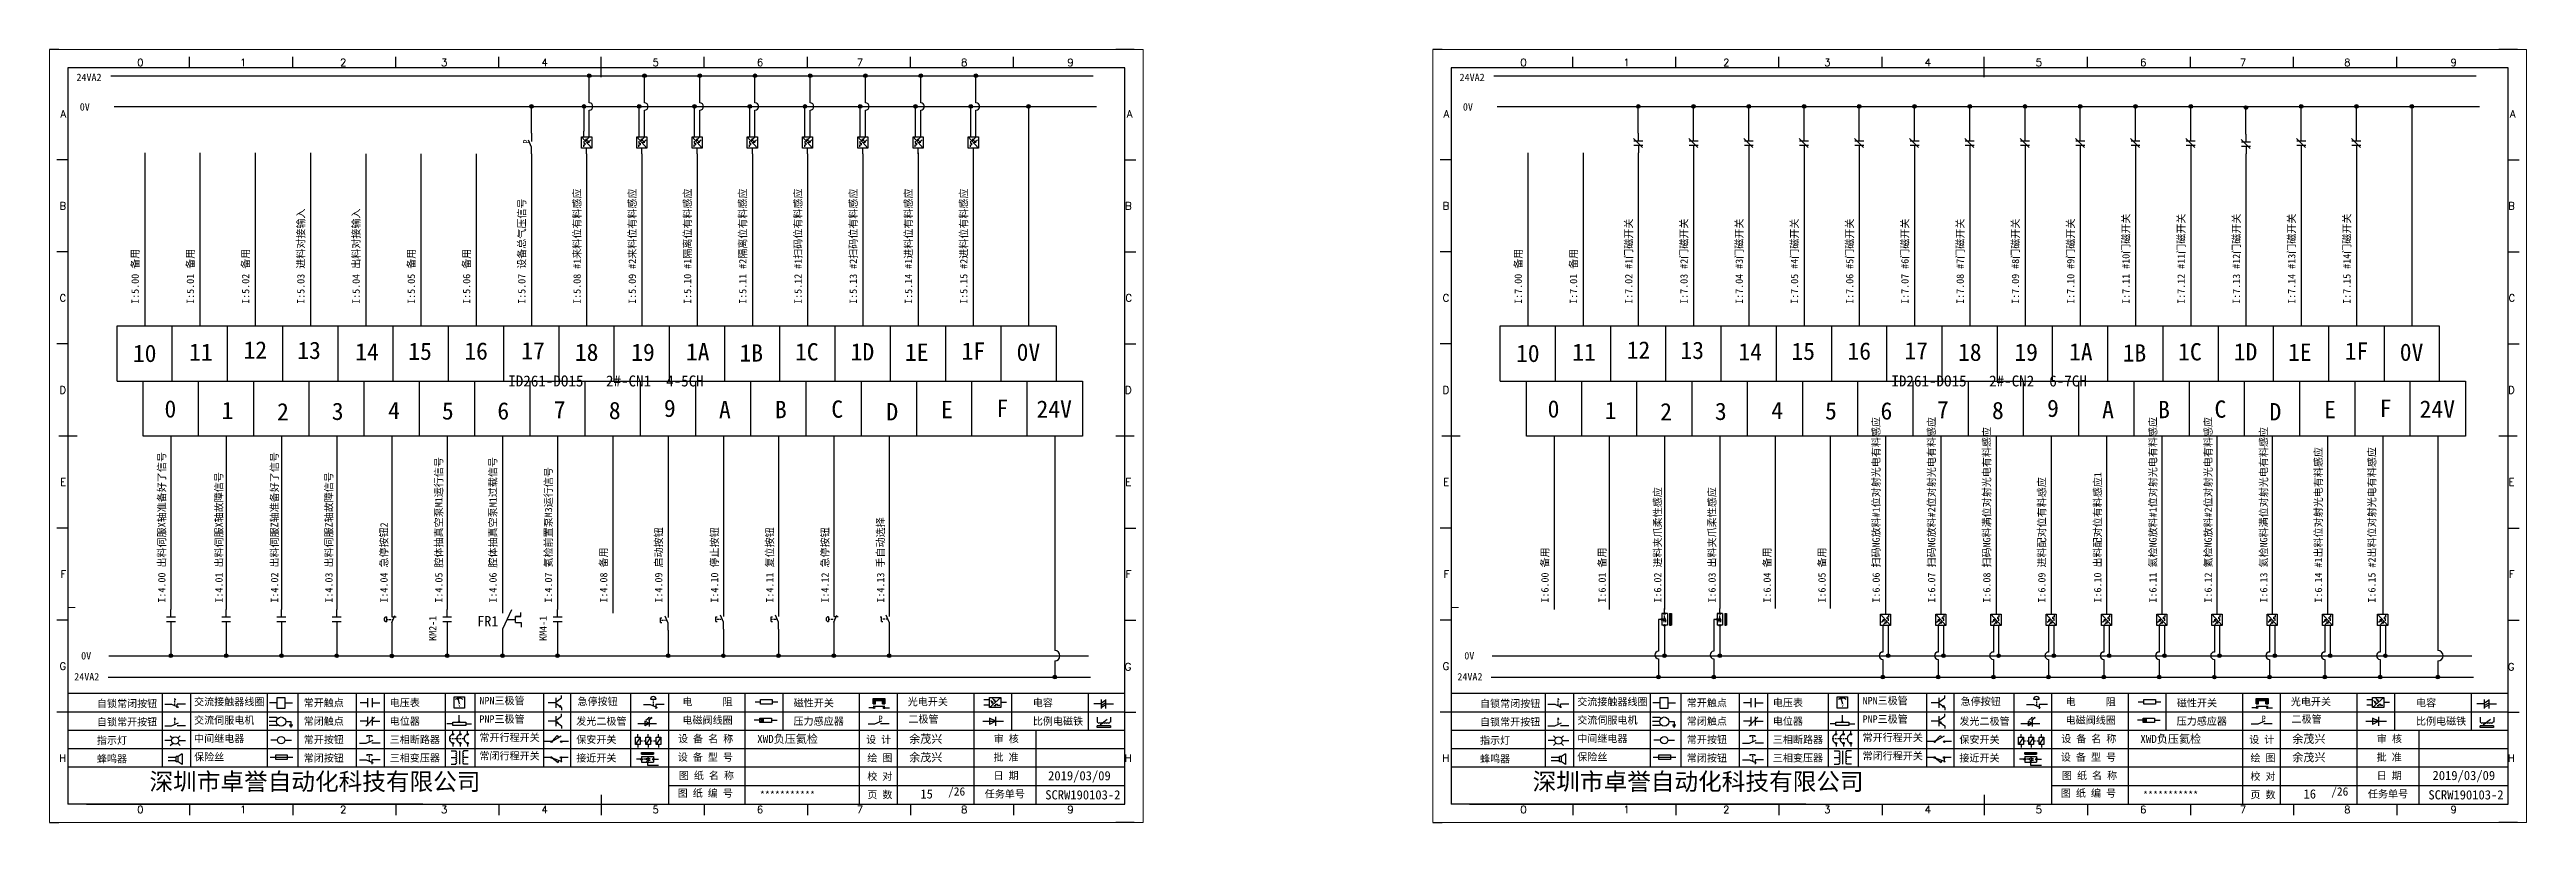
# Model space of a CAD drawing. Header units: millimetres. Extents: x -300 to 4617, y -106 to 3179.
# Drawn here: x 827 to 1499, y 1594 to 1804 of the extents above; entities that cross this region are included whole.
import ezdxf
from ezdxf.enums import TextEntityAlignment as Align

# ---------------------------------------------------------------- set-up
doc = ezdxf.new("R2010")
doc.units = ezdxf.units.MM
doc.linetypes.add('DASHED', pattern=[0.75, 0.5, -0.25])
doc.layers.add('AE_BOR', color=1, linetype='Continuous')
doc.layers.add('MISC', color=2, linetype='Continuous')
doc.styles.get("Standard").update_dxf_attribs({"font": ''})
doc.styles.add('WD', font='romans.shx', dxfattribs={"width": 0.8, "bigfont": 'gbcbig.shx'})
doc.styles.add('样式 0', font='')
doc.styles.add('汉字', font='')
doc.styles.get('Standard').set_extended_font_data('SimSun')
doc.styles.get('样式 0').set_extended_font_data('KaiTi_GB2312')
doc.styles.get('汉字').set_extended_font_data('新宋体')

msp = doc.modelspace()

# ---------------------------------------------------------------- texts
for s, p in [('15', (1063.157, 1600.873)), ('16', (1438.728, 1600.873))]:
    msp.add_text(s, height=2.5).set_placement(p)
at = {"color": 0, "lineweight": -2, "attachment_point": 1}
for s, insert, char_height, width in [('0V', (834.897, 1789.778), 2, 14.27309), ('0V', (1210.468, 1789.778), 2, 14.27309), ('10', (849.319, 1724.176), 4.7064, 7.20347), ('11', (864.573, 1724.495), 4.7064, 7.20347), ('12', (879.36, 1725.086), 4.7064, 7.20347), ('13', (893.954, 1724.992), 4.7064, 7.20347), ('14', (909.69, 1724.605), 4.7064, 7.20347), ('15', (924.094, 1724.738), 4.7064, 7.20347), ('16', (939.315, 1724.802), 4.7064, 7.20347), ('17', (954.783, 1724.89), 4.7064, 7.20347), ('18', (969.331, 1724.478), 4.7064, 7.20347), ('19', (984.633, 1724.484), 4.7064, 7.20347), ('1A', (999.491, 1724.587), 4.7064, 7.20347), ('1B', (1014.039, 1724.278), 4.7064, 7.20347), ('1C', (1029.103, 1724.587), 4.7064, 7.20347), ('1D', (1044.202, 1724.589), 4.7064, 7.20347), ('1E', (1058.956, 1724.486), 4.7064, 7.20347), ('1F', (1074.33, 1724.795), 4.7064, 7.20347), ('0V', (1089.29, 1724.486), 4.7064, 7.20347), ('10', (1224.891, 1724.176), 4.7064, 7.20347), ('11', (1240.144, 1724.495), 4.7064, 7.20347), ('12', (1254.932, 1725.086), 4.7064, 7.20347), ('13', (1269.526, 1724.992), 4.7064, 7.20347), ('14', (1285.262, 1724.605), 4.7064, 7.20347), ('15', (1299.666, 1724.738), 4.7064, 7.20347), ('16', (1314.886, 1724.802), 4.7064, 7.20347), ('17', (1330.354, 1724.89), 4.7064, 7.20347), ('18', (1344.902, 1724.478), 4.7064, 7.20347), ('19', (1360.205, 1724.484), 4.7064, 7.20347), ('1A', (1375.063, 1724.587), 4.7064, 7.20347), ('1B', (1389.611, 1724.278), 4.7064, 7.20347), ('1C', (1404.675, 1724.587), 4.7064, 7.20347), ('1D', (1419.773, 1724.589), 4.7064, 7.20347), ('1E', (1434.528, 1724.486), 4.7064, 7.20347), ('1F', (1449.901, 1724.795), 4.7064, 7.20347), ('0V', (1464.862, 1724.486), 4.7064, 7.20347), ('ID261-DO15   2#-CN1  4-5CH               ', (951.25, 1715.814), 3, 61.03402), ('ID261-DO15   2#-CN2  6-7CH               ', (1326.822, 1715.814), 3, 61.03402), ('0', (857.905, 1709.079), 4.706, 7.20347), ('1', (873.402, 1708.674), 4.706, 7.20347), ('3', (903.325, 1708.42), 4.706, 7.20347), ('4', (918.626, 1708.659), 4.706, 7.20347), ('5', (933.232, 1708.54), 4.706, 7.20347), ('6', (948.293, 1708.54), 4.706, 7.20347), ('7', (963.62, 1708.899), 4.706, 7.20347), ('8', (978.562, 1708.66), 4.706, 7.20347), ('9', (993.522, 1709.257), 4.706, 7.20347), ('A', (1008.464, 1708.899), 4.706, 7.20347), ('B', (1023.67, 1708.903), 4.706, 7.20347), ('C', (1038.971, 1709.023), 4.706, 7.20347), ('E', (1068.764, 1708.906), 4.706, 7.20347), ('F', (1083.825, 1709.264), 4.706, 7.20347), ('24V', (1094.681, 1709.025), 4.7064, 7.20347), ('0', (1233.477, 1709.079), 4.706, 7.20347), ('1', (1248.974, 1708.674), 4.706, 7.20347), ('3', (1278.897, 1708.42), 4.706, 7.20347), ('4', (1294.197, 1708.659), 4.706, 7.20347), ('5', (1308.804, 1708.54), 4.706, 7.20347), ('6', (1323.865, 1708.54), 4.706, 7.20347), ('7', (1339.192, 1708.899), 4.706, 7.20347), ('8', (1354.134, 1708.66), 4.706, 7.20347), ('9', (1369.094, 1709.257), 4.706, 7.20347), ('A', (1384.036, 1708.899), 4.706, 7.20347), ('B', (1399.242, 1708.903), 4.706, 7.20347), ('C', (1414.543, 1709.023), 4.706, 7.20347), ('E', (1444.335, 1708.906), 4.706, 7.20347), ('F', (1459.397, 1709.264), 4.706, 7.20347), ('24V', (1470.253, 1709.025), 4.7064, 7.20347), ('2', (888.463, 1708.316), 4.706, 7.20347), ('D', (1053.913, 1708.306), 4.706, 7.20347), ('2', (1264.035, 1708.316), 4.706, 7.20347), ('D', (1429.485, 1708.306), 4.706, 7.20347), ('0V', (835.271, 1640.656), 2, 14.27309), ('0V', (1210.843, 1640.656), 2, 14.27309)]:
    msp.add_mtext(s, dxfattribs=dict(at, insert=insert, char_height=char_height, width=width))
at = {"color": 0, "lineweight": -2, "char_height": 2, "width": 71.79445, "attachment_point": 1, "rotation": 90}
for s, insert in [('{\\C256;I:5.07 设备总气压信号}', (953.917, 1735.263)), ('{\\C256;I:5.08 #1来料位有料感应}', (968.917, 1735.263)), ('{\\C256;I:5.09 #2来料位有料感应}', (983.917, 1735.263)), ('{\\C256;I:5.10 #1隔离位有料感应}', (998.917, 1735.263)), ('{\\C256;I:5.11 #2隔离位有料感应}', (1013.917, 1735.263)), ('{\\C256;I:5.12 #1扫码位有料感应}', (1028.917, 1735.263)), ('{\\C256;I:5.13 #2扫码位有料感应}', (1043.917, 1735.263)), ('{\\C256;I:5.14 #1进料位有料感应}', (1058.917, 1735.263)), ('{\\C256;I:5.15 #2进料位有料感应}', (1073.917, 1735.263)), ('{\\C256;I:5.03 进料对接输入}', (893.917, 1735.263)), ('{\\C256;I:5.04 出料对接输入}', (908.917, 1735.263)), ('{\\C256;I:7.02 #1门磁开关}', (1254.489, 1735.263)), ('{\\C256;I:7.03 #2门磁开关}', (1269.489, 1735.263)), ('{\\C256;I:7.04 #3门磁开关}', (1284.489, 1735.263)), ('{\\C256;I:7.05 #4门磁开关}', (1299.489, 1735.263)), ('{\\C256;I:7.06 #5门磁开关}', (1314.489, 1735.263)), ('{\\C256;I:7.07 #6门磁开关}', (1329.489, 1735.263)), ('{\\C256;I:7.08 #7门磁开关}', (1344.489, 1735.263)), ('{\\C256;I:7.09 #8门磁开关}', (1359.489, 1735.263)), ('{\\C256;I:7.10 #9门磁开关}', (1374.489, 1735.263)), ('{\\C256;I:7.11 #10门磁开关}', (1389.489, 1735.263)), ('{\\C256;I:7.12 #11门磁开关}', (1404.489, 1735.263)), ('{\\C256;I:7.13 #12门磁开关}', (1419.489, 1735.263)), ('{\\C256;I:7.14 #13门磁开关}', (1434.489, 1735.263)), ('{\\C256;I:7.15 #14门磁开关}', (1449.489, 1735.263)), ('{\\C256;I:5.00 备用}', (848.917, 1735.263)), ('{\\C256;I:5.01 备用}', (863.917, 1735.263)), ('{\\C256;I:5.02 备用}', (878.917, 1735.263)), ('{\\C256;I:5.05 备用}', (923.917, 1735.263)), ('{\\C256;I:5.06 备用}', (938.917, 1735.263)), ('{\\C256;I:7.00 备用}', (1224.489, 1735.263)), ('{\\C256;I:7.01 备用}', (1239.489, 1735.263)), ('{\\C256;I:6.06 扫码NG放料#1位对射光电有料感应}', (1321.657, 1654.103)), ('{\\C256;I:6.07 扫码NG放料#2位对射光电有料感应}', (1336.719, 1654.103)), ('{\\C256;I:6.08 扫码NG料满位对射光电有料感应}', (1351.711, 1654.103)), ('{\\C256;I:6.11 氦检NG放料#1位对射光电有料感应}', (1396.821, 1654.103)), ('{\\C256;I:6.12 氦检NG放料#2位对射光电有料感应}', (1411.817, 1654.103)), ('{\\C256;I:6.13 氦检NG料满位对射光电有料感应}', (1426.908, 1654.103)), ('{\\C256;I:6.14 #1出料位对射光电有料感应}', (1441.765, 1654.103)), ('{\\C256;I:6.15 #2出料位对射光电有料感应}', (1456.276, 1654.103)), ('{\\C256;I:4.00 出料伺服X轴准备好了信号}', (856.156, 1654.103)), ('{\\C256;I:4.01 出料伺服X轴故障信号}', (871.684, 1654.103)), ('{\\C256;I:4.02 出料伺服Z轴准备好了信号}', (886.774, 1654.103)), ('{\\C256;I:4.03 出料伺服Z轴故障信号}', (901.534, 1654.103)), ('{\\C256;I:4.05 腔体抽真空泵M1运行信号}', (931.383, 1654.103)), ('{\\C256;I:4.06 腔体抽真空泵M1过载信号}', (946.085, 1654.103)), ('{\\C256;I:4.07 氦检前置泵M3运行信号}', (961.147, 1654.103)), ('{\\C256;I:6.10 出料配对位有料感应1}', (1381.826, 1654.103)), ('{\\C256;I:6.02 进料夹爪柔性感应}', (1262.345, 1654.103)), ('{\\C256;I:6.03 出料夹爪柔性感应}', (1277.106, 1654.103)), ('{\\C256;I:6.09 进料配对位有料感应}', (1366.653, 1654.103)), ('{\\C256;I:4.04 急停按钮2}', (916.49, 1654.103)), ('{\\C256;I:4.13 手自动选择}', (1051.336, 1654.103)), ('{\\C256;I:4.08 备用}', (976.14, 1654.103)), ('{\\C256;I:4.09 启动按钮}', (991.081, 1654.103)), ('{\\C256;I:4.10 停止按钮}', (1006.254, 1654.103)), ('{\\C256;I:4.11 复位按钮}', (1021.25, 1654.103)), ('{\\C256;I:4.12 急停按钮}', (1036.246, 1654.103)), ('{\\C256;I:6.00 备用}', (1231.728, 1654.103)), ('{\\C256;I:6.01 备用}', (1247.256, 1654.103)), ('{\\C256;I:6.04 备用}', (1292.061, 1654.103)), ('{\\C256;I:6.05 备用}', (1306.955, 1654.103))]:
    msp.add_mtext(s, dxfattribs=dict(at, insert=insert))
at = {"char_height": 2, "width": 7.10735, "attachment_point": 1, "rotation": 90, "style": '样式 0'}
for s, insert in [('KM2-1', (929.717, 1643.703)), ('KM4-1', (959.717, 1643.703))]:
    msp.add_mtext(s, dxfattribs=dict(at, insert=insert))
at = {"color": 7, "char_height": 2, "attachment_point": 1, "style": '汉字'}
for s, insert in [('{\\fKaiTi_GB2312|b0|i0|c134|p49;自锁常闭按钮}', (839.549, 1627.676)), ('{\\fKaiTi_GB2312|b0|i0|c134|p49;交流接触器线圈}', (865.943, 1628.169)), ('{\\fKaiTi_GB2312|b0|i0|c134|p49;常开触点}', (895.696, 1627.882)), ('{\\fKaiTi_GB2312|b0|i0|c134|p49;电压表}', (919.056, 1627.892)), ('{\\fKaiTi_GB2312|b0|i0|c134|p49;NPN三极管}', (943.422, 1628.453)), ('{\\fKaiTi_GB2312|b0|i0|c134|p49;急停按钮}', (970.044, 1628.24)), ('{\\fKaiTi_GB2312|b0|i0|c134|p49;电      阻}', (998.551, 1628.168)), ('{\\fKaiTi_GB2312|b0|i0|c134|p49;磁性开关}', (1028.761, 1627.832)), ('{\\fKaiTi_GB2312|b0|i0|c134|p49;光电开关}', (1059.712, 1628.169)), ('{\\fKaiTi_GB2312|b0|i0|c134|p49;电容}', (1093.688, 1627.882)), ('{\\fKaiTi_GB2312|b0|i0|c134|p49;自锁常闭按钮}', (1215.12, 1627.676)), ('{\\fKaiTi_GB2312|b0|i0|c134|p49;交流接触器线圈}', (1241.515, 1628.169)), ('{\\fKaiTi_GB2312|b0|i0|c134|p49;常开触点}', (1271.268, 1627.882)), ('{\\fKaiTi_GB2312|b0|i0|c134|p49;电压表}', (1294.628, 1627.892)), ('{\\fKaiTi_GB2312|b0|i0|c134|p49;NPN三极管}', (1318.994, 1628.453)), ('{\\fKaiTi_GB2312|b0|i0|c134|p49;急停按钮}', (1345.616, 1628.24)), ('{\\fKaiTi_GB2312|b0|i0|c134|p49;电      阻}', (1374.122, 1628.168)), ('{\\fKaiTi_GB2312|b0|i0|c134|p49;磁性开关}', (1404.333, 1627.832)), ('{\\fKaiTi_GB2312|b0|i0|c134|p49;光电开关}', (1435.284, 1628.169)), ('{\\fKaiTi_GB2312|b0|i0|c134|p49;电容}', (1469.259, 1627.882)), ('{\\fKaiTi_GB2312|b0|i0|c134|p49;自锁常开按钮}', (839.549, 1622.676)), ('{\\fKaiTi_GB2312|b0|i0|c134|p49;交流伺服电机}', (865.943, 1623.169)), ('{\\fKaiTi_GB2312|b0|i0|c134|p49;常闭触点}', (895.696, 1622.882)), ('{\\fKaiTi_GB2312|b0|i0|c134|p49;电位器}', (919.056, 1622.892)), ('{\\fKaiTi_GB2312|b0|i0|c134|p49;PNP三极管}', (943.422, 1623.453)), ('{\\fKaiTi_GB2312|b0|i0|c134|p49;发光二极管}', (969.711, 1622.882)), ('{\\fKaiTi_GB2312|b0|i0|c134|p49;电磁阀线圈}', (998.551, 1623.168)), ('{\\fKaiTi_GB2312|b0|i0|c134|p49;压力感应器}', (1028.708, 1622.892)), ('{\\fKaiTi_GB2312|b0|i0|c134|p49;二极管}', (1059.894, 1623.453)), ('{\\fKaiTi_GB2312|b0|i0|c134|p49;比例电磁铁}', (1093.688, 1622.882)), ('{\\fKaiTi_GB2312|b0|i0|c134|p49;自锁常开按钮}', (1215.12, 1622.676)), ('{\\fKaiTi_GB2312|b0|i0|c134|p49;交流伺服电机}', (1241.515, 1623.169)), ('{\\fKaiTi_GB2312|b0|i0|c134|p49;常闭触点}', (1271.268, 1622.882)), ('{\\fKaiTi_GB2312|b0|i0|c134|p49;电位器}', (1294.628, 1622.892)), ('{\\fKaiTi_GB2312|b0|i0|c134|p49;PNP三极管}', (1318.994, 1623.453)), ('{\\fKaiTi_GB2312|b0|i0|c134|p49;发光二极管}', (1345.283, 1622.882)), ('{\\fKaiTi_GB2312|b0|i0|c134|p49;电磁阀线圈}', (1374.122, 1623.168)), ('{\\fKaiTi_GB2312|b0|i0|c134|p49;压力感应器}', (1404.28, 1622.892)), ('{\\fKaiTi_GB2312|b0|i0|c134|p49;二极管}', (1435.465, 1623.453)), ('{\\fKaiTi_GB2312|b0|i0|c134|p49;比例电磁铁}', (1469.259, 1622.882)), ('{\\fKaiTi_GB2312|b0|i0|c134|p49;指示灯}', (839.549, 1617.676)), ('{\\fKaiTi_GB2312|b0|i0|c134|p49;中间继电器}', (865.943, 1618.169)), ('{\\fKaiTi_GB2312|b0|i0|c134|p49;常开按钮}', (895.696, 1617.882)), ('{\\fKaiTi_GB2312|b0|i0|c134|p49;三相断路器}', (919.056, 1617.892)), ('{\\fKaiTi_GB2312|b0|i0|c134|p49;常开行程开关}', (943.422, 1618.453)), ('{\\fKaiTi_GB2312|b0|i0|c134|p49;保安开关}', (969.711, 1617.882)), ('{\\fKaiTi_GB2312|b0|i0|c134|p0;设 备 名 称}', (997.343, 1618.116)), ('{\\fKaiTi_GB2312|b0|i0|c134|p0;设 计}', (1048.41, 1617.901)), ('{\\fKaiTi_GB2312|b0|i0|c134|p0;审 核}', (1083.078, 1618.11)), ('{\\fKaiTi_GB2312|b0|i0|c134|p49;指示灯}', (1215.12, 1617.676)), ('{\\fKaiTi_GB2312|b0|i0|c134|p49;中间继电器}', (1241.515, 1618.169)), ('{\\fKaiTi_GB2312|b0|i0|c134|p49;常开按钮}', (1271.268, 1617.882)), ('{\\fKaiTi_GB2312|b0|i0|c134|p49;三相断路器}', (1294.628, 1617.892)), ('{\\fKaiTi_GB2312|b0|i0|c134|p49;常开行程开关}', (1318.994, 1618.453)), ('{\\fKaiTi_GB2312|b0|i0|c134|p49;保安开关}', (1345.283, 1617.882)), ('{\\fKaiTi_GB2312|b0|i0|c134|p0;设 备 名 称}', (1372.915, 1618.116)), ('{\\fKaiTi_GB2312|b0|i0|c134|p0;设 计}', (1423.982, 1617.901)), ('{\\fKaiTi_GB2312|b0|i0|c134|p0;审 核}', (1458.65, 1618.11)), ('{\\fKaiTi_GB2312|b0|i0|c134|p49;蜂鸣器}', (839.549, 1612.676)), ('{\\fKaiTi_GB2312|b0|i0|c134|p49;保险丝}', (865.943, 1613.169)), ('{\\fKaiTi_GB2312|b0|i0|c134|p49;常闭按钮}', (895.696, 1612.882)), ('{\\fKaiTi_GB2312|b0|i0|c134|p49;三相变压器}', (919.056, 1612.892)), ('{\\fKaiTi_GB2312|b0|i0|c134|p49;常闭行程开关}', (943.422, 1613.453)), ('{\\fKaiTi_GB2312|b0|i0|c134|p49;接近开关}', (969.711, 1612.882)), ('{\\fKaiTi_GB2312|b0|i0|c134|p0;设 备 型 号}', (997.269, 1613.116)), ('{\\fKaiTi_GB2312|b0|i0|c134|p0;图 纸 名 称}', (997.553, 1608.116)), ('{\\fKaiTi_GB2312|b0|i0|c134|p0;校 对}', (1048.739, 1607.901)), ('{\\fKaiTi_GB2312|b0|i0|c134|p0;绘 图}', (1048.739, 1612.901)), ('{\\fKaiTi_GB2312|b0|i0|c134|p0;批 准}', (1083.008, 1613.11)), ('{\\fKaiTi_GB2312|b0|i0|c134|p0;日 期}', (1083.008, 1608.11)), ('{\\fKaiTi_GB2312|b0|i0|c134|p49;蜂鸣器}', (1215.12, 1612.676)), ('{\\fKaiTi_GB2312|b0|i0|c134|p49;保险丝}', (1241.515, 1613.169)), ('{\\fKaiTi_GB2312|b0|i0|c134|p49;常闭按钮}', (1271.268, 1612.882)), ('{\\fKaiTi_GB2312|b0|i0|c134|p49;三相变压器}', (1294.628, 1612.892)), ('{\\fKaiTi_GB2312|b0|i0|c134|p49;常闭行程开关}', (1318.994, 1613.453)), ('{\\fKaiTi_GB2312|b0|i0|c134|p49;接近开关}', (1345.283, 1612.882)), ('{\\fKaiTi_GB2312|b0|i0|c134|p0;设 备 型 号}', (1372.841, 1613.116)), ('{\\fKaiTi_GB2312|b0|i0|c134|p0;图 纸 名 称}', (1373.124, 1608.116)), ('{\\fKaiTi_GB2312|b0|i0|c134|p0;校 对}', (1424.311, 1607.901)), ('{\\fKaiTi_GB2312|b0|i0|c134|p0;绘 图}', (1424.311, 1612.901)), ('{\\fKaiTi_GB2312|b0|i0|c134|p0;批 准}', (1458.58, 1613.11)), ('{\\fKaiTi_GB2312|b0|i0|c134|p0;日 期}', (1458.58, 1608.11)), ('{\\fKaiTi_GB2312|b0|i0|c134|p0;图 纸 编 号}', (997.254, 1603.333)), ('{\\fKaiTi_GB2312|b0|i0|c134|p0;页 数}', (1048.739, 1602.901)), ('{\\fKaiTi_GB2312|b0|i0|c134|p0;任务单号}', (1080.632, 1603.11)), ('{\\fKaiTi_GB2312|b0|i0|c134|p0;图 纸 编 号}', (1372.826, 1603.333)), ('{\\fKaiTi_GB2312|b0|i0|c134|p0;页 数}', (1424.311, 1602.901)), ('{\\fKaiTi_GB2312|b0|i0|c134|p0;任务单号}', (1456.204, 1603.11))]:
    msp.add_mtext(s, dxfattribs=dict(at, insert=insert))
at = {"color": 7, "char_height": 2.2, "attachment_point": 1}
for s, insert, width in [('{\\fKaiTi_GB2312|b0|i0|c134|p49;XWD负压氦检}', (1018.836, 1618.16), 26.57668), ('余茂兴', (1060.122, 1618.16), 15.31746), ('{\\fKaiTi_GB2312|b0|i0|c134|p49;XWD负压氦检}', (1394.408, 1618.16), 26.57668), ('余茂兴', (1435.694, 1618.16), 15.31746), ('余茂兴', (1060.122, 1613.16), 15.31746), ('余茂兴', (1435.694, 1613.16), 15.31746)]:
    msp.add_mtext(s, dxfattribs=dict(at, insert=insert, width=width))
at = {"color": 7, "lineweight": -2}
for s, insert, char_height, width, attachment_point in [('深圳市卓誉自动化科技有限公司', (853.826, 1607.832), 4.70644, 96.11383, 1), ('深圳市卓誉自动化科技有限公司', (1229.398, 1607.832), 4.70644, 96.11383, 1), ('{\\C256;***********}', (1027.05, 1601.861), 2, 31.04816, 5), ('{\\C256;***********}', (1402.622, 1601.861), 2, 31.04816, 5)]:
    msp.add_mtext(s, dxfattribs=dict(at, insert=insert, char_height=char_height, width=width, attachment_point=attachment_point))
at = {"char_height": 2.5, "attachment_point": 1}
for s, width, insert in [('2019/03/09', 15.27785, (1097.835, 1608.319)), ('2019/03/09', 15.27785, (1473.747, 1608.388)), ('SCRW190103-2', 17.94616, (1097.059, 1603.125)), ('SCRW190103-2', 17.94616, (1472.631, 1603.125))]:
    msp.add_mtext_dynamic_manual_height_columns(s, width=width, gutter_width=12.5, heights=[0], dxfattribs=dict(at, insert=insert))
at = {"color": 7, "linetype": 'ByBlock', "lineweight": -2, "char_height": 4.26888, "width": 20.81025, "attachment_point": 5}
for insert in [(1069.326, 1602.522), (1444.898, 1602.522)]:
    msp.add_mtext('  {\\H0.53119x; /26}', dxfattribs=dict(at, insert=insert))
at = {"layer": 'AE_BOR', "color": 7, "style": 'WD'}
for s, p in [('0', (851.359, 1799.861)), ('1', (879.285, 1799.861)), ('2', (906.434, 1799.861)), ('3', (933.834, 1799.861)), ('4', (961.135, 1799.861)), ('5', (991.284, 1799.861)), ('6', (1019.629, 1799.861)), ('7', (1046.727, 1799.861)), ('8', (1075.057, 1799.861)), ('9', (1103.921, 1799.861)), ('0', (1226.931, 1799.861)), ('1', (1254.857, 1799.861)), ('2', (1282.006, 1799.861)), ('3', (1309.406, 1799.861)), ('4', (1336.707, 1799.861)), ('5', (1366.856, 1799.861)), ('6', (1395.201, 1799.861)), ('7', (1422.299, 1799.861)), ('8', (1450.628, 1799.861)), ('9', (1479.493, 1799.861)), ('0', (851.359, 1596.861)), ('1', (879.285, 1596.861)), ('2', (906.434, 1596.861)), ('3', (933.834, 1596.861)), ('4', (961.135, 1596.861)), ('5', (991.284, 1596.861)), ('6', (1019.629, 1596.861)), ('7', (1046.727, 1596.861)), ('8', (1075.057, 1596.861)), ('9', (1103.921, 1596.861)), ('0', (1226.931, 1596.861)), ('1', (1254.857, 1596.861)), ('2', (1282.006, 1596.861)), ('3', (1309.406, 1596.861)), ('4', (1336.707, 1596.861)), ('5', (1366.856, 1596.861)), ('6', (1395.201, 1596.861)), ('7', (1422.299, 1596.861)), ('8', (1450.628, 1596.861)), ('9', (1479.493, 1596.861))]:
    msp.add_text(s, height=2, dxfattribs=at).set_placement(p, align=Align.CENTER)
for s, p in [('A', (831.193, 1786.861)), ('A', (1120.716, 1786.861)), ('A', (1206.764, 1786.861)), ('A', (1496.288, 1786.861)), ('B', (831.193, 1761.861)), ('B', (1120.526, 1761.861)), ('B', (1206.764, 1761.861)), ('B', (1496.098, 1761.861)), ('C', (831.193, 1736.861)), ('C', (1120.621, 1736.861)), ('C', (1206.764, 1736.861)), ('C', (1496.193, 1736.861)), ('D', (831.193, 1711.861)), ('D', (1120.526, 1711.861)), ('D', (1206.764, 1711.861)), ('D', (1496.098, 1711.861)), ('E', (831.193, 1686.861)), ('E', (1120.431, 1686.861)), ('E', (1206.764, 1686.861)), ('E', (1496.002, 1686.861)), ('F', (831.193, 1661.861)), ('F', (1120.431, 1661.861)), ('F', (1120.431, 1661.861)), ('F', (1206.764, 1661.861)), ('F', (1496.002, 1661.861)), ('F', (1496.002, 1661.861)), ('G', (831.193, 1636.861)), ('G', (1120.431, 1636.642)), ('G', (1206.764, 1636.861)), ('G', (1496.002, 1636.642)), ('H', (831.193, 1611.861)), ('H', (1120.526, 1611.861)), ('H', (1206.764, 1611.861)), ('H', (1496.098, 1611.861))]:
    msp.add_text(s, height=2, dxfattribs=at).set_placement(p, align=Align.MIDDLE_RIGHT)
at = {"layer": 'MISC', "color": 0, "width": 5.01683, "attachment_point": 1, "style": '样式 0'}
for s, insert, char_height in [('24VA2', (834.003, 1797.802), 2), ('24VA2', (1209.575, 1797.802), 2), ('FR1', (942.846, 1650.447), 2.8), ('24VA2', (833.395, 1634.957), 2), ('24VA2', (1208.967, 1634.957), 2)]:
    msp.add_mtext(s, dxfattribs=dict(at, insert=insert, char_height=char_height))

# ---------------------------------------------------------------- blocks, each defined once
blk = doc.blocks.new('常开触点')
at = {"linetype": 'ByBlock'}
for p, q in [((-1853.82, -781.77), (-1855.88, -781.77)), ((-1853.82, -782.99), (-1853.82, -780.56)), ((-1852.6, -782.99), (-1852.6, -780.56)), ((-1852.6, -781.77), (-1850.55, -781.77))]:
    blk.add_line(p, q, dxfattribs=at)
blk = doc.blocks.new('光电开关')
at = {"linetype": 'ByBlock'}
h = blk.add_hatch(dxfattribs=at)
h.set_pattern_fill('ANSI31', color=256, scale=0.01, style=0)
h.set_pattern_definition([(45, (0.172267, 0), (-0.0224506403, 0.0224506403), [])])
h.paths.add_polyline_path([(-1882.44, -776.34), (-1882.5, -775.91), (-1882.68, -776.07)])
h.paths.add_polyline_path([(-1882.86, -776.23), (-1882.44, -776.34), (-1882.68, -776.07)])
h.paths.add_polyline_path([(-1883.05, -776.88), (-1883.11, -776.45), (-1883.29, -776.61)])
h.paths.add_polyline_path([(-1883.47, -776.77), (-1883.05, -776.88), (-1883.29, -776.61)])
for p, q in [((-1884.01, -775.96), (-1885.56, -775.96)), ((-1884.01, -777.39), (-1885.56, -777.39)), ((-1880.91, -775.3), (-1884.01, -778.05)), ((-1883.75, -776.09), (-1883.05, -776.88)), ((-1883.11, -776.45), (-1883.47, -776.77)), ((-1883.05, -776.88), (-1883.47, -776.77)), ((-1883.14, -775.55), (-1882.44, -776.34)), ((-1883.05, -776.88), (-1883.11, -776.45)), ((-1882.5, -775.91), (-1882.86, -776.23)), ((-1882.44, -776.34), (-1882.86, -776.23)), ((-1882.78, -777.47), (-1882.23, -777.47)), ((-1882.44, -776.34), (-1882.5, -775.91)), ((-1882.23, -777.47), (-1882.23, -777.14)), ((-1882.23, -777.14), (-1881.78, -777.14)), ((-1881.78, -777.47), (-1881.78, -777.14)), ((-1881.23, -777.47), (-1881.78, -777.47)), ((-1879.37, -776.67), (-1880.91, -776.67))]:
    blk.add_line(p, q, dxfattribs=at)
blk.add_lwpolyline([(-1884.01, -775.3), (-1880.91, -775.3), (-1880.91, -778.05), (-1884.01, -778.05)], close=True, dxfattribs=at)
blk = doc.blocks.new('急停按钮1')
for p, q in [((779.96, 1648.59), (779.96, 1647.25)), ((781.41, 1650.9), (781.41, 1648.63)), ((781.41, 1647.09), (782.22, 1648.97)), ((781.41, 1648.63), (782.57, 1648.63)), ((781.41, 1647.09), (781.41, 1645.23))]:
    blk.add_line(p, q)
at = {"linetype": 'DASHED'}
blk.add_line((779.96, 1647.92), (781.77, 1647.92), dxfattribs=at)
blk.add_arc((779.96, 1647.92), 0.67, 90, 270)
blk = doc.blocks.new('常开按钮')
at = {"linetype": 'ByBlock'}
for p, q in [((-1909.9, -785.68), (-1908.56, -785.68)), ((-1909.9, -785.68), (-1909.9, -786.07)), ((-1909.23, -785.68), (-1909.23, -785.89)), ((-1909.23, -786.06), (-1909.23, -786.28)), ((-1909.23, -786.45), (-1909.23, -786.67)), ((-1909.23, -786.84), (-1909.23, -787.05)), ((-1908.56, -785.68), (-1908.56, -786.07)), ((-1911.92, -787.73), (-1910.06, -787.73)), ((-1910.06, -787.73), (-1908.18, -786.93)), ((-1909.23, -787.22), (-1909.23, -787.38)), ((-1906.25, -787.73), (-1908.52, -787.73))]:
    blk.add_line(p, q, dxfattribs=at)
blk = doc.blocks.new('手自动选择开关')
for p, q in [((-150.71, 1709.57), (-150.71, 1707.3)), ((-153.16, 1707.26), (-152.76, 1707.26)), ((-152.76, 1705.92), (-152.76, 1707.26)), ((-152.76, 1705.92), (-152.37, 1705.92)), ((-150.71, 1705.76), (-151.51, 1707.64)), ((-150.71, 1705.76), (-150.71, 1703.9))]:
    blk.add_line(p, q)
at = {"linetype": 'DASHED'}
blk.add_line((-151.07, 1706.59), (-152.76, 1706.59), dxfattribs=at)
blk = doc.blocks.new('压力感应器')
at = {"linetype": 'ByBlock'}
for p, q in [((-1817.44, -777.73), (-1815.59, -777.73)), ((-1815.59, -777.73), (-1813.71, -776.93)), ((-1811.78, -777.73), (-1814.05, -777.73))]:
    blk.add_line(p, q, dxfattribs=at)
at = {"linetype": 'ByBlock', "insert": (-1814.65, -775.48), "char_height": 1.68, "width": 1.2242, "attachment_point": 1}
blk.add_mtext('{\\fNSimSun|b0|i0|c134|p49;P}', dxfattribs=at)
blk = doc.blocks.new('磁性开关')
at = {"linetype": 'ByBlock'}
h = blk.add_hatch(dxfattribs=at)
h.set_pattern_fill('ANSI31', color=256, scale=0.1, style=0)
h.paths.add_polyline_path([(-1910.88, -776.69), (-1910.88, -775.29), (-1907.69, -775.29), (-1907.69, -776.69), (-1908.31, -776.69), (-1908.31, -775.79), (-1910.25, -775.79), (-1910.25, -776.69)])
for p, q in [((-1910.91, -777.81), (-1912.09, -777.81)), ((-1910.88, -776.69), (-1910.88, -775.29)), ((-1910.88, -775.29), (-1907.69, -775.29)), ((-1910.88, -776.69), (-1910.25, -776.69)), ((-1910.88, -777.39), (-1907.69, -777.39)), ((-1910.25, -776.69), (-1910.25, -775.79)), ((-1910.25, -775.79), (-1908.31, -775.79)), ((-1908.31, -776.69), (-1908.31, -775.79)), ((-1908.31, -776.69), (-1907.69, -776.69)), ((-1907.69, -775.29), (-1907.69, -776.69)), ((-1907.66, -777.81), (-1906.48, -777.81))]:
    blk.add_line(p, q, dxfattribs=at)
for centre in [(-1910.68, -777.81), (-1907.88, -777.81)]:
    blk.add_circle(centre, 0.225, dxfattribs=at)
blk = doc.blocks.new('*U4')
at = {"linetype": 'ByBlock'}
for p, q in [((-1911.92, -782.07), (-1910.06, -782.07)), ((-1910.06, -782.07), (-1908.18, -782.88)), ((-1909.23, -780.45), (-1909.23, -780.67)), ((-1909.23, -780.45), (-1908.92, -780.84)), ((-1909.23, -780.84), (-1909.23, -781.05)), ((-1909.23, -781.23), (-1909.23, -781.44)), ((-1909.23, -781.61), (-1909.23, -781.83)), ((-1909.23, -782), (-1909.23, -782.21)), ((-1909.23, -782.38), (-1909.23, -782.43)), ((-1908.52, -783.07), (-1908.52, -782.07)), ((-1906.25, -782.07), (-1908.52, -782.07))]:
    blk.add_line(p, q, dxfattribs=at)
blk = doc.blocks.new('*U6')
at = {"linetype": 'ByBlock'}
for p, q in [((-1911.92, -792.89), (-1910.06, -792.89)), ((-1910.06, -792.89), (-1908.18, -792.08)), ((-1908.88, -791.17), (-1909.23, -790.71)), ((-1909.23, -790.71), (-1909.23, -790.92)), ((-1909.23, -791.09), (-1909.23, -791.31)), ((-1909.23, -791.48), (-1909.23, -791.69)), ((-1909.23, -791.86), (-1909.23, -792.08)), ((-1909.23, -792.25), (-1909.23, -792.47)), ((-1906.25, -792.89), (-1908.52, -792.89))]:
    blk.add_line(p, q, dxfattribs=at)
blk = doc.blocks.new('蜂鸣器')
at = {"linetype": 'ByBlock'}
for p, q in [((-1908.8, -796.48), (-1911.01, -796.48)), ((-1908.8, -797.46), (-1911.01, -797.46)), ((-1908.25, -796.26), (-1908.8, -796.26)), ((-1908.8, -797.68), (-1908.8, -796.26)), ((-1908.25, -797.68), (-1908.8, -797.68)), ((-1907.17, -795.53), (-1908.25, -796.26)), ((-1908.25, -797.68), (-1908.25, -796.26)), ((-1907.17, -798.41), (-1908.25, -797.68)), ((-1907.17, -795.53), (-1907.17, -798.41))]:
    blk.add_line(p, q, dxfattribs=at)
blk = doc.blocks.new('指示灯')
at = {"linetype": 'ByBlock'}
for p, q in [((-1854.25, -776.92), (-1856.06, -776.92)), ((-1854.62, -775.59), (-1853.97, -776.23)), ((-1854.62, -778.25), (-1853.97, -777.61)), ((-1851.9, -775.59), (-1852.54, -776.23)), ((-1851.9, -778.25), (-1852.54, -777.61)), ((-1852.26, -776.92), (-1850.45, -776.92))]:
    blk.add_line(p, q, dxfattribs=at)
blk.add_circle((-1853.26, -776.92), 0.992, dxfattribs=at)
blk = doc.blocks.new('交流接触器线圈')
at = {"linetype": 'ByBlock'}
for p, q in [((-1880.82, -781.77), (-1882.87, -781.77)), ((-1878.72, -781.77), (-1876.67, -781.77))]:
    blk.add_line(p, q, dxfattribs=at)
blk.add_lwpolyline([(-1880.82, -780.28), (-1878.72, -780.28), (-1878.72, -783.26), (-1880.82, -783.26)], close=True, dxfattribs=at)
blk = doc.blocks.new('交流伺服电机')
at = {"linetype": 'ByBlock'}
for p, q in [((-1880.97, -785.75), (-1882.94, -785.75)), ((-1880.97, -786.85), (-1882.94, -786.85)), ((-1880.97, -785.75), (-1880.65, -786.03)), ((-1878.49, -786.85), (-1877.07, -786.85)), ((-1877.07, -786.85), (-1877.07, -787.72)), ((-1880.97, -787.94), (-1882.94, -787.94)), ((-1880.97, -787.94), (-1880.65, -787.67)), ((-1877.54, -787.72), (-1876.59, -787.72)), ((-1877.38, -788.01), (-1876.75, -788.01)), ((-1877.23, -788.29), (-1876.9, -788.29))]:
    blk.add_line(p, q, dxfattribs=at)
blk.add_circle((-1879.73, -786.85), 1.24, dxfattribs=at)
blk = doc.blocks.new('中间继电器')
at = {"linetype": 'ByBlock'}
for p, q in [((-1880.72, -791.92), (-1882.54, -791.92)), ((-1878.74, -791.92), (-1876.92, -791.92))]:
    blk.add_line(p, q, dxfattribs=at)
blk.add_circle((-1879.73, -791.92), 0.992, dxfattribs=at)
blk = doc.blocks.new('保险丝')
at = {"linetype": 'ByBlock'}
blk.add_line((-1882.72, -796.49), (-1876.55, -796.49), dxfattribs=at)
blk.add_lwpolyline([(-1881.2, -795.86), (-1878.06, -795.86), (-1878.06, -797.12), (-1881.2, -797.12)], close=True, dxfattribs=at)
blk = doc.blocks.new('常闭触点')
at = {"linetype": 'ByBlock'}
for p, q in [((-1853.82, -786.77), (-1855.88, -786.77)), ((-1852.01, -785.66), (-1854.43, -788.1)), ((-1853.82, -787.99), (-1853.82, -785.56)), ((-1852.6, -787.99), (-1852.6, -785.56)), ((-1852.6, -786.77), (-1850.55, -786.77))]:
    blk.add_line(p, q, dxfattribs=at)
blk = doc.blocks.new('常闭按钮')
at = {"linetype": 'ByBlock'}
for p, q in [((-1856.13, -792.28), (-1854.28, -792.28)), ((-1854.28, -792.28), (-1852.4, -793.09)), ((-1854.11, -790.83), (-1852.77, -790.83)), ((-1854.11, -790.83), (-1854.11, -791.22)), ((-1853.44, -790.83), (-1853.44, -791.04)), ((-1853.44, -791.21), (-1853.44, -791.43)), ((-1853.44, -791.6), (-1853.44, -791.82)), ((-1853.44, -791.99), (-1853.44, -792.2)), ((-1853.44, -792.37), (-1853.44, -792.53)), ((-1852.77, -790.83), (-1852.77, -791.22)), ((-1850.47, -792.28), (-1852.73, -792.28)), ((-1852.73, -792.28), (-1852.73, -793.43))]:
    blk.add_line(p, q, dxfattribs=at)
blk = doc.blocks.new('电磁阀线圈')
at = {"linetype": 'ByBlock'}
for p, q in [((-1854.61, -796.54), (-1856.17, -796.54)), ((-1854.61, -795.92), (-1853.75, -797.16)), ((-1853.75, -795.92), (-1854.61, -797.16)), ((-1853.75, -795.92), (-1853.75, -797.16)), ((-1851.53, -796.54), (-1849.97, -796.54))]:
    blk.add_line(p, q, dxfattribs=at)
blk.add_lwpolyline([(-1854.61, -795.92), (-1851.53, -795.92), (-1851.53, -797.16), (-1854.61, -797.16)], close=True, dxfattribs=at)
blk = doc.blocks.new('电压表')
at = {"linetype": 'ByBlock'}
for p, q in [((-1814.84, -780.75), (-1814.91, -781.13)), ((-1814.6, -781.05), (-1814.91, -781.13)), ((-1814.84, -780.75), (-1814.46, -782.26)), ((-1814.84, -780.75), (-1814.6, -781.05))]:
    blk.add_line(p, q, dxfattribs=at)
blk.add_lwpolyline([(-1815.84, -780.34), (-1813.07, -780.34), (-1813.07, -783.49), (-1815.84, -783.49)], close=True, dxfattribs=at)
blk.add_arc((-1814.46, -782.26), 1.56, 46.83135, 133.16865, dxfattribs=at)
at = {"linetype": 'ByBlock', "insert": (-1814.7, -782.39), "char_height": 0.75, "width": 0.6768, "attachment_point": 1}
blk.add_mtext('V', dxfattribs=at)
blk = doc.blocks.new('电位器')
at = {"linetype": 'ByBlock'}
for p, q in [((-1814.45, -787.3), (-1814.45, -785.39)), ((-1816.21, -787.75), (-1817.79, -787.75)), ((-1814.45, -787.3), (-1814.62, -786.96)), ((-1814.62, -786.96), (-1814.27, -786.96)), ((-1814.45, -787.3), (-1814.27, -786.96)), ((-1812.68, -787.75), (-1811.1, -787.75))]:
    blk.add_line(p, q, dxfattribs=at)
blk.add_lwpolyline([(-1816.21, -787.3), (-1812.68, -787.3), (-1812.68, -788.2), (-1816.21, -788.2)], close=True, dxfattribs=at)
blk = doc.blocks.new('三相断路器')
at = {"linetype": 'ByBlock'}
for p, q in [((-1817.14, -791.74), (-1816.72, -791.74)), ((-1816.45, -791.74), (-1816.03, -791.74)), ((-1816.17, -790.33), (-1816.17, -789.7)), ((-1816.17, -793.19), (-1816.17, -793.83)), ((-1815.76, -791.74), (-1815.34, -791.74)), ((-1815.07, -791.74), (-1814.65, -791.74)), ((-1814.38, -791.74), (-1813.96, -791.74)), ((-1814.17, -790.33), (-1814.17, -789.7)), ((-1814.17, -793.19), (-1814.17, -793.83)), ((-1813.69, -791.74), (-1813.27, -791.74)), ((-1812.18, -790.33), (-1812.18, -789.7)), ((-1812.18, -793.19), (-1812.18, -793.83))]:
    blk.add_line(p, q, dxfattribs=at)
for centre in [(-1816.17, -790.55), (-1816.17, -792.98), (-1814.17, -790.55), (-1814.17, -792.98), (-1812.18, -790.55), (-1812.18, -792.98)]:
    blk.add_circle(centre, 0.219, dxfattribs=at)
for centre in [(-1815.81, -791.74), (-1813.82, -791.74), (-1811.83, -791.74)]:
    blk.add_arc(centre, 1.32, 115.57905, 244.42095, dxfattribs=at)
blk = doc.blocks.new('三相变压器')
at = {"linetype": 'ByBlock'}
for p, q in [((-1816.69, -795.03), (-1815.37, -795.03)), ((-1816.69, -796.87), (-1815.37, -796.87)), ((-1816.69, -798.71), (-1815.37, -798.71)), ((-1815.37, -795.03), (-1815.37, -795.24)), ((-1815.37, -798.71), (-1815.37, -798.5)), ((-1814.34, -798.7), (-1814.34, -795.04)), ((-1812, -795.03), (-1813.32, -795.03)), ((-1813.32, -795.03), (-1813.32, -795.24)), ((-1812, -796.87), (-1813.32, -796.87)), ((-1813.32, -798.71), (-1813.32, -798.5)), ((-1812, -798.71), (-1813.32, -798.71))]:
    blk.add_line(p, q, dxfattribs=at)
for centre, start, end in [((-1815.37, -795.51), 270, 90), ((-1815.37, -796.06), 270, 90), ((-1815.37, -796.6), 270, 90), ((-1815.37, -797.14), 270, 90), ((-1815.37, -797.68), 270, 90), ((-1815.37, -798.23), 270, 90), ((-1813.32, -795.51), 90, 270), ((-1813.32, -796.06), 90, 270), ((-1813.32, -796.6), 90, 270), ((-1813.32, -797.14), 90, 270), ((-1813.32, -797.68), 90, 270), ((-1813.32, -798.23), 90, 270)]:
    blk.add_arc(centre, 0.271, start, end, dxfattribs=at)
blk = doc.blocks.new('二极管')
at = {"linetype": 'ByBlock'}
for p, q in [((-1787.52, -776.77), (-1781.92, -776.77)), ((-1783.97, -776.77), (-1785.69, -775.9)), ((-1785.69, -775.9), (-1785.69, -777.65)), ((-1783.97, -776.77), (-1785.69, -777.65)), ((-1783.97, -777.99), (-1783.97, -775.56))]:
    blk.add_line(p, q, dxfattribs=at)
blk = doc.blocks.new('NPN三极管')
at = {"linetype": 'ByBlock'}
for p, q in [((-1784.15, -780.66), (-1784.15, -779.98)), ((-1785.73, -781.97), (-1787.81, -781.97)), ((-1785.73, -780.61), (-1785.73, -783.32)), ((-1785.73, -781.82), (-1784.15, -780.66)), ((-1785.73, -782.11), (-1784.15, -783.27)), ((-1784.41, -782.73), (-1784.74, -783.18)), ((-1784.15, -783.27), (-1784.74, -783.18)), ((-1784.15, -783.27), (-1784.41, -782.73)), ((-1784.15, -783.27), (-1784.15, -783.96))]:
    blk.add_line(p, q, dxfattribs=at)
blk = doc.blocks.new('PNP三极管')
at = {"linetype": 'ByBlock'}
for p, q in [((-1784.9, -786.74), (-1786.98, -786.74)), ((-1784.9, -785.38), (-1784.9, -788.09)), ((-1784.9, -786.59), (-1783.32, -785.43)), ((-1784.9, -786.88), (-1783.32, -788.04)), ((-1784.9, -786.88), (-1784.31, -786.97)), ((-1784.9, -786.88), (-1784.64, -787.42)), ((-1783.32, -785.43), (-1783.32, -784.75)), ((-1784.31, -786.97), (-1784.64, -787.42)), ((-1783.32, -788.04), (-1783.32, -788.73))]:
    blk.add_line(p, q, dxfattribs=at)
blk = doc.blocks.new('常开行程开关')
at = {"linetype": 'ByBlock'}
for p, q in [((-1786.29, -792.3), (-1788.01, -792.3)), ((-1785.89, -792.17), (-1784.52, -790.62)), ((-1785.89, -792.17), (-1783.43, -790.72)), ((-1784.52, -790.62), (-1784.19, -791.17)), ((-1781.48, -792.3), (-1783.21, -792.3))]:
    blk.add_line(p, q, dxfattribs=at)
for centre in [(-1786.07, -792.3), (-1783.42, -792.3)]:
    blk.add_circle(centre, 0.219, dxfattribs=at)
blk = doc.blocks.new('常闭行程开关')
at = {"linetype": 'ByBlock'}
for p, q in [((-1786.34, -796.62), (-1788.07, -796.62)), ((-1785.93, -796.72), (-1783.25, -797.7)), ((-1785.93, -796.72), (-1784.3, -798)), ((-1784.3, -798), (-1784.08, -797.4)), ((-1783.48, -796.84), (-1783.48, -797.85)), ((-1781.54, -796.62), (-1783.26, -796.62))]:
    blk.add_line(p, q, dxfattribs=at)
for centre in [(-1786.12, -796.62), (-1783.48, -796.62)]:
    blk.add_circle(centre, 0.219, dxfattribs=at)
blk = doc.blocks.new('电容')
at = {"linetype": 'ByBlock'}
for p, q in [((-1756.08, -781.77), (-1758.13, -781.77)), ((-1756.08, -782.99), (-1756.08, -780.56)), ((-1754.86, -780.79), (-1756.08, -781.55)), ((-1754.86, -781.44), (-1756.08, -782.2)), ((-1754.86, -781.99), (-1756.08, -782.75)), ((-1754.86, -782.99), (-1754.86, -780.56)), ((-1754.86, -781.77), (-1752.81, -781.77))]:
    blk.add_line(p, q, dxfattribs=at)
blk = doc.blocks.new('发光二极管')
at = {"linetype": 'ByBlock'}
for p, q in [((-1758.01, -786.77), (-1752.89, -786.77)), ((-1754.84, -786.77), (-1756.04, -786.16)), ((-1756.04, -786.16), (-1756.04, -787.39)), ((-1754.84, -786.77), (-1756.04, -787.39)), ((-1755.78, -785.92), (-1754.89, -785.14)), ((-1754.89, -785.14), (-1755.2, -785.22)), ((-1755.2, -785.22), (-1755.01, -785.43)), ((-1755.08, -785.92), (-1754.18, -785.14)), ((-1754.89, -785.14), (-1755.01, -785.43)), ((-1754.84, -787.63), (-1754.84, -785.92)), ((-1754.18, -785.14), (-1754.49, -785.22)), ((-1754.49, -785.22), (-1754.31, -785.43)), ((-1754.18, -785.14), (-1754.31, -785.43))]:
    blk.add_line(p, q, dxfattribs=at)
blk = doc.blocks.new('比例电磁阀')
at = {"linetype": 'ByBlock'}
for p, q in [((-1757.26, -775.38), (-1757.26, -776.71)), ((-1757.26, -776.71), (-1757.05, -776.71)), ((-1753.6, -777.73), (-1757.25, -777.73)), ((-1757.25, -778.13), (-1757.25, -777.73)), ((-1753.6, -778.13), (-1757.25, -778.13)), ((-1754.5, -775.98), (-1756.35, -777.44)), ((-1756.35, -777.44), (-1756.25, -777.25)), ((-1756.35, -777.44), (-1756.15, -777.38)), ((-1756.15, -777.38), (-1756.25, -777.25)), ((-1753.58, -776.71), (-1753.8, -776.71)), ((-1753.6, -777.73), (-1753.6, -778.13)), ((-1753.58, -775.38), (-1753.58, -776.71))]:
    blk.add_line(p, q, dxfattribs=at)
for centre in [(-1756.78, -776.71), (-1756.24, -776.71), (-1755.7, -776.71), (-1755.15, -776.71), (-1754.61, -776.71), (-1754.07, -776.71)]:
    blk.add_arc(centre, 0.271, 180, 0, dxfattribs=at)
blk = doc.blocks.new('保安开关')
at = {"linetype": 'ByBlock'}
for p, q in [((-1757.33, -790.79), (-1758.6, -792.81)), ((-1757.96, -790.79), (-1757.96, -789.97)), ((-1757.96, -792.81), (-1757.96, -793.62)), ((-1757.33, -791.8), (-1756.72, -791.8)), ((-1756.35, -791.8), (-1755.89, -791.8)), ((-1754.54, -790.79), (-1755.81, -792.81)), ((-1755.17, -790.79), (-1755.17, -789.97)), ((-1755.17, -792.81), (-1755.17, -793.62)), ((-1754.52, -791.8), (-1754.06, -791.8)), ((-1753.69, -791.8), (-1753.08, -791.8)), ((-1751.75, -790.79), (-1753.02, -792.81)), ((-1752.39, -790.79), (-1752.39, -789.97)), ((-1752.39, -792.81), (-1752.39, -793.62))]:
    blk.add_line(p, q, dxfattribs=at)
for points in [[(-1758.6, -790.79), (-1757.33, -790.79), (-1757.33, -792.81), (-1758.6, -792.81)], [(-1755.81, -790.79), (-1754.54, -790.79), (-1754.54, -792.81), (-1755.81, -792.81)], [(-1753.02, -790.79), (-1751.75, -790.79), (-1751.75, -792.81), (-1753.02, -792.81)]]:
    blk.add_lwpolyline(points, close=True, dxfattribs=at)
blk = doc.blocks.new('接近开关')
at = {"linetype": 'ByBlock'}
h = blk.add_hatch(dxfattribs=at)
h.set_pattern_fill('ANSI31', color=256, scale=0.01, style=0)
h.set_pattern_definition([(45, (-89.131516, -30.795668), (-0.0224506403, 0.0224506403), [])])
h.paths.add_polyline_path([(-1516.96, -1123.35), (-1516.96, -1122.85), (-1513.76, -1122.85), (-1513.76, -1123.35)])
for p, q in [((-1516.96, -1123.35), (-1516.96, -1122.85)), ((-1516.96, -1122.85), (-1513.76, -1122.85)), ((-1513.76, -1122.85), (-1513.76, -1123.35)), ((-1517.18, -1124.71), (-1518.36, -1124.71)), ((-1516.96, -1123.35), (-1513.76, -1123.35)), ((-1516.96, -1123.95), (-1513.76, -1123.95)), ((-1516.96, -1123.95), (-1516.96, -1125.47)), ((-1516.96, -1125.47), (-1513.76, -1125.47)), ((-1515.91, -1124.71), (-1516.45, -1124.71)), ((-1515.11, -1124.31), (-1515.91, -1124.71)), ((-1515.11, -1125.11), (-1515.91, -1124.71)), ((-1515.36, -1125.69), (-1515.36, -1126.36)), ((-1515.36, -1126.36), (-1512.36, -1126.36)), ((-1515.33, -1124.53), (-1515.17, -1124.53)), ((-1515.33, -1124.88), (-1515.17, -1124.88)), ((-1515.25, -1124.45), (-1515.25, -1124.61)), ((-1515.11, -1124.31), (-1515.11, -1125.11)), ((-1515.11, -1124.48), (-1514.58, -1124.48)), ((-1515.11, -1124.94), (-1514.58, -1124.94)), ((-1513.76, -1123.95), (-1513.76, -1125.47)), ((-1513.54, -1124.71), (-1512.36, -1124.71))]:
    blk.add_line(p, q, dxfattribs=at)
for centre in [(-1516.96, -1124.71), (-1515.36, -1125.47), (-1513.76, -1124.71)]:
    blk.add_circle(centre, 0.225, dxfattribs=at)
blk = doc.blocks.new('电阻')
at = {"linetype": 'ByBlock'}
for p, q in [((-3.09, 0), (-1.57, 0)), ((1.57, 0), (3.09, 0))]:
    blk.add_line(p, q, dxfattribs=at)
blk.add_lwpolyline([(-1.57, 0.63), (1.57, 0.63), (1.57, -0.63), (-1.57, -0.63)], close=True, dxfattribs=at)
blk = doc.blocks.new('急停按钮')
at = {"linetype": 'ByBlock'}
for p, q in [((-1.86, 0), (0, 0)), ((0, 0), (1.88, -0.81)), ((0.06, 1.45), (1.61, 1.45)), ((0.83, 1.45), (0.83, 1.24)), ((0.83, 1.07), (0.83, 0.85)), ((0.83, 0.68), (0.83, 0.47)), ((0.83, 0.29), (0.83, 0.08)), ((3.81, 0), (1.54, 0)), ((1.54, 0), (1.54, -1.15)), ((0.83, -0.09), (0.83, -0.24))]:
    blk.add_line(p, q, dxfattribs=at)
blk.add_arc((0.83, 1.45), 0.774, 0, 180)

# ---------------------------------------------------------------- hatches: boundary and pattern name
at = {"lineweight": -2}
h = msp.add_hatch(color=0, dxfattribs=at)
edge = h.paths.add_edge_path()
edge.add_arc((973.243, 1797.247), 0.5, 0, 360)
h = msp.add_hatch(color=0, dxfattribs=at)
edge = h.paths.add_edge_path()
edge.add_arc((988.243, 1797.247), 0.5, 0, 360)
h = msp.add_hatch(color=0, dxfattribs=at)
edge = h.paths.add_edge_path()
edge.add_arc((1003.243, 1797.247), 0.5, 0, 360)
h = msp.add_hatch(color=0, dxfattribs=at)
edge = h.paths.add_edge_path()
edge.add_arc((1018.243, 1797.247), 0.5, 0, 360)
h = msp.add_hatch(color=0, dxfattribs=at)
edge = h.paths.add_edge_path()
edge.add_arc((1033.243, 1797.247), 0.5, 0, 360)
h = msp.add_hatch(color=0, dxfattribs=at)
edge = h.paths.add_edge_path()
edge.add_arc((1048.243, 1797.247), 0.5, 0, 360)
h = msp.add_hatch(color=0, dxfattribs=at)
edge = h.paths.add_edge_path()
edge.add_arc((1063.243, 1797.247), 0.5, 0, 360)
h = msp.add_hatch(color=0, dxfattribs=at)
edge = h.paths.add_edge_path()
edge.add_arc((1078.243, 1797.247), 0.5, 0, 360)
h = msp.add_hatch(color=0, dxfattribs=at)
edge = h.paths.add_edge_path()
edge.add_arc((957.531, 1788.883), 0.5, 0, 360)
h = msp.add_hatch(color=0, dxfattribs=at)
edge = h.paths.add_edge_path()
edge.add_arc((971.818, 1788.883), 0.5, 0, 360)
h = msp.add_hatch(color=0, dxfattribs=at)
edge = h.paths.add_edge_path()
edge.add_arc((986.818, 1788.883), 0.5, 0, 360)
h = msp.add_hatch(color=0, dxfattribs=at)
edge = h.paths.add_edge_path()
edge.add_arc((1001.818, 1788.883), 0.5, 0, 360)
h = msp.add_hatch(color=0, dxfattribs=at)
edge = h.paths.add_edge_path()
edge.add_arc((1016.818, 1788.883), 0.5, 0, 360)
h = msp.add_hatch(color=0, dxfattribs=at)
edge = h.paths.add_edge_path()
edge.add_arc((1031.818, 1788.883), 0.5, 0, 360)
h = msp.add_hatch(color=0, dxfattribs=at)
edge = h.paths.add_edge_path()
edge.add_arc((1046.818, 1788.883), 0.5, 0, 360)
h = msp.add_hatch(color=0, dxfattribs=at)
edge = h.paths.add_edge_path()
edge.add_arc((1061.818, 1788.883), 0.5, 0, 360)
h = msp.add_hatch(color=0, dxfattribs=at)
edge = h.paths.add_edge_path()
edge.add_arc((1076.818, 1788.883), 0.5, 0, 360)
h = msp.add_hatch(color=0, dxfattribs=at)
edge = h.paths.add_edge_path()
edge.add_arc((1092.531, 1788.883), 0.5, 0, 360)
h = msp.add_hatch(color=0, dxfattribs=at)
edge = h.paths.add_edge_path()
edge.add_arc((1258.102, 1788.883), 0.5, 0, 360)
h = msp.add_hatch(color=0, dxfattribs=at)
edge = h.paths.add_edge_path()
edge.add_arc((1273.102, 1788.883), 0.5, 0, 360)
h = msp.add_hatch(color=0, dxfattribs=at)
edge = h.paths.add_edge_path()
edge.add_arc((1288.102, 1788.883), 0.5, 0, 360)
h = msp.add_hatch(color=0, dxfattribs=at)
edge = h.paths.add_edge_path()
edge.add_arc((1303.102, 1788.883), 0.5, 0, 360)
h = msp.add_hatch(color=0, dxfattribs=at)
edge = h.paths.add_edge_path()
edge.add_arc((1318.102, 1788.883), 0.5, 0, 360)
h = msp.add_hatch(color=0, dxfattribs=at)
edge = h.paths.add_edge_path()
edge.add_arc((1333.102, 1788.883), 0.5, 0, 360)
h = msp.add_hatch(color=0, dxfattribs=at)
edge = h.paths.add_edge_path()
edge.add_arc((1348.102, 1788.883), 0.5, 0, 360)
h = msp.add_hatch(color=0, dxfattribs=at)
edge = h.paths.add_edge_path()
edge.add_arc((1363.102, 1788.883), 0.5, 0, 360)
h = msp.add_hatch(color=0, dxfattribs=at)
edge = h.paths.add_edge_path()
edge.add_arc((1378.102, 1788.883), 0.5, 0, 360)
h = msp.add_hatch(color=0, dxfattribs=at)
edge = h.paths.add_edge_path()
edge.add_arc((1393.102, 1788.883), 0.5, 0, 360)
h = msp.add_hatch(color=0, dxfattribs=at)
edge = h.paths.add_edge_path()
edge.add_arc((1408.102, 1788.883), 0.5, 0, 360)
h = msp.add_hatch(color=0, dxfattribs=at)
edge = h.paths.add_edge_path()
edge.add_arc((1423.102, 1788.6), 0.5, 0, 360)
h = msp.add_hatch(color=0, dxfattribs=at)
edge = h.paths.add_edge_path()
edge.add_arc((1438.102, 1788.883), 0.5, 0, 360)
h = msp.add_hatch(color=0, dxfattribs=at)
edge = h.paths.add_edge_path()
edge.add_arc((1453.102, 1788.883), 0.5, 0, 360)
h = msp.add_hatch(color=0, dxfattribs=at)
edge = h.paths.add_edge_path()
edge.add_arc((1468.102, 1788.883), 0.5, 0, 360)
h = msp.add_hatch(color=0, dxfattribs=at)
edge = h.paths.add_edge_path()
edge.add_arc((859.655, 1639.671), 0.5, 0, 360)
h = msp.add_hatch(color=0, dxfattribs=at)
edge = h.paths.add_edge_path()
edge.add_arc((874.655, 1639.671), 0.5, 0, 360)
h = msp.add_hatch(color=0, dxfattribs=at)
edge = h.paths.add_edge_path()
edge.add_arc((889.655, 1639.671), 0.5, 0, 360)
h = msp.add_hatch(color=0, dxfattribs=at)
edge = h.paths.add_edge_path()
edge.add_arc((904.655, 1639.671), 0.5, 0, 360)
h = msp.add_hatch(color=0, dxfattribs=at)
edge = h.paths.add_edge_path()
edge.add_arc((919.655, 1639.617), 0.5, 0, 360)
h = msp.add_hatch(color=0, dxfattribs=at)
edge = h.paths.add_edge_path()
edge.add_arc((934.655, 1639.671), 0.5, 0, 360)
h = msp.add_hatch(color=0, dxfattribs=at)
edge = h.paths.add_edge_path()
edge.add_arc((949.655, 1639.671), 0.5, 0, 360)
h = msp.add_hatch(color=0, dxfattribs=at)
edge = h.paths.add_edge_path()
edge.add_arc((964.655, 1639.671), 0.5, 0, 360)
h = msp.add_hatch(color=0, dxfattribs=at)
edge = h.paths.add_edge_path()
edge.add_arc((994.655, 1639.671), 0.5, 0, 360)
h = msp.add_hatch(color=0, dxfattribs=at)
edge = h.paths.add_edge_path()
edge.add_arc((1009.655, 1639.671), 0.5, 0, 360)
h = msp.add_hatch(color=0, dxfattribs=at)
edge = h.paths.add_edge_path()
edge.add_arc((1024.655, 1639.671), 0.5, 0, 360)
h = msp.add_hatch(color=0, dxfattribs=at)
edge = h.paths.add_edge_path()
edge.add_arc((1039.655, 1639.671), 0.5, 0, 360)
h = msp.add_hatch(color=0, dxfattribs=at)
edge = h.paths.add_edge_path()
edge.add_arc((1054.655, 1639.671), 0.5, 0, 360)
h = msp.add_hatch(color=0, dxfattribs=at)
edge = h.paths.add_edge_path()
edge.add_arc((1099.655, 1633.854), 0.5, 0, 360)
h = msp.add_hatch(color=0, dxfattribs=at)
edge = h.paths.add_edge_path()
edge.add_arc((1263.579, 1633.854), 0.5, 0, 360)
h = msp.add_hatch(color=0, dxfattribs=at)
edge = h.paths.add_edge_path()
edge.add_arc((1265.227, 1639.671), 0.5, 0, 360)
h = msp.add_hatch(color=0, dxfattribs=at)
edge = h.paths.add_edge_path()
edge.add_arc((1278.579, 1633.854), 0.5, 0, 360)
h = msp.add_hatch(color=0, dxfattribs=at)
edge = h.paths.add_edge_path()
edge.add_arc((1280.227, 1639.671), 0.5, 0, 360)
h = msp.add_hatch(color=0, dxfattribs=at)
edge = h.paths.add_edge_path()
edge.add_arc((1324.514, 1633.854), 0.5, 0, 360)
h = msp.add_hatch(color=0, dxfattribs=at)
edge = h.paths.add_edge_path()
edge.add_arc((1325.94, 1639.671), 0.5, 0, 360)
h = msp.add_hatch(color=0, dxfattribs=at)
edge = h.paths.add_edge_path()
edge.add_arc((1339.514, 1633.854), 0.5, 0, 360)
h = msp.add_hatch(color=0, dxfattribs=at)
edge = h.paths.add_edge_path()
edge.add_arc((1340.94, 1639.671), 0.5, 0, 360)
h = msp.add_hatch(color=0, dxfattribs=at)
edge = h.paths.add_edge_path()
edge.add_arc((1354.514, 1633.854), 0.5, 0, 360)
h = msp.add_hatch(color=0, dxfattribs=at)
edge = h.paths.add_edge_path()
edge.add_arc((1355.94, 1639.671), 0.5, 0, 360)
h = msp.add_hatch(color=0, dxfattribs=at)
edge = h.paths.add_edge_path()
edge.add_arc((1369.514, 1633.854), 0.5, 0, 360)
h = msp.add_hatch(color=0, dxfattribs=at)
edge = h.paths.add_edge_path()
edge.add_arc((1370.94, 1639.671), 0.5, 0, 360)
h = msp.add_hatch(color=0, dxfattribs=at)
edge = h.paths.add_edge_path()
edge.add_arc((1384.514, 1633.854), 0.5, 0, 360)
h = msp.add_hatch(color=0, dxfattribs=at)
edge = h.paths.add_edge_path()
edge.add_arc((1385.94, 1639.671), 0.5, 0, 360)
h = msp.add_hatch(color=0, dxfattribs=at)
edge = h.paths.add_edge_path()
edge.add_arc((1399.514, 1633.854), 0.5, 0, 360)
h = msp.add_hatch(color=0, dxfattribs=at)
edge = h.paths.add_edge_path()
edge.add_arc((1400.94, 1639.671), 0.5, 0, 360)
h = msp.add_hatch(color=0, dxfattribs=at)
edge = h.paths.add_edge_path()
edge.add_arc((1414.514, 1633.854), 0.5, 0, 360)
h = msp.add_hatch(color=0, dxfattribs=at)
edge = h.paths.add_edge_path()
edge.add_arc((1415.94, 1639.671), 0.5, 0, 360)
h = msp.add_hatch(color=0, dxfattribs=at)
edge = h.paths.add_edge_path()
edge.add_arc((1429.514, 1633.854), 0.5, 0, 360)
h = msp.add_hatch(color=0, dxfattribs=at)
edge = h.paths.add_edge_path()
edge.add_arc((1430.94, 1639.671), 0.5, 0, 360)
h = msp.add_hatch(color=0, dxfattribs=at)
edge = h.paths.add_edge_path()
edge.add_arc((1444.514, 1633.854), 0.5, 0, 360)
h = msp.add_hatch(color=0, dxfattribs=at)
edge = h.paths.add_edge_path()
edge.add_arc((1445.94, 1639.671), 0.5, 0, 360)
h = msp.add_hatch(color=0, dxfattribs=at)
edge = h.paths.add_edge_path()
edge.add_arc((1459.514, 1633.854), 0.5, 0, 360)
h = msp.add_hatch(color=0, dxfattribs=at)
edge = h.paths.add_edge_path()
edge.add_arc((1460.94, 1639.671), 0.5, 0, 360)
h = msp.add_hatch(color=0, dxfattribs=at)
edge = h.paths.add_edge_path()
edge.add_arc((1475.227, 1633.854), 0.5, 0, 360)

# ---------------------------------------------------------------- linework, layer by layer
at = {"color": 7}
for p, q in [((1118.693, 1799.361), (831.693, 1799.361)), ((831.693, 1799.361), (831.693, 1599.361)), ((1118.693, 1599.361), (1118.693, 1799.361)), ((1494.264, 1799.361), (1207.264, 1799.361)), ((1207.264, 1799.361), (1207.264, 1599.361)), ((1494.264, 1599.361), (1494.264, 1799.361)), ((836.723, 1599.361), (1116.223, 1599.361)), ((957.489, 1599.361), (1017.439, 1599.361)), ((1017.439, 1599.361), (1086.225, 1599.361)), ((1212.294, 1599.361), (1491.794, 1599.361)), ((1333.061, 1599.361), (1393.011, 1599.361)), ((1393.011, 1599.361), (1461.797, 1599.361))]:
    msp.add_line(p, q, dxfattribs=at)
at = {"color": 0, "lineweight": -2}
for p, q in [((843.318, 1797.247), (1110.071, 1797.247)), ((973.243, 1789.883), (973.243, 1797.247)), ((988.243, 1789.883), (988.243, 1797.247)), ((1003.243, 1789.883), (1003.243, 1797.247)), ((1018.243, 1789.883), (1018.243, 1797.247)), ((1033.243, 1789.883), (1033.243, 1797.247)), ((1048.243, 1789.883), (1048.243, 1797.247)), ((1063.243, 1789.883), (1063.243, 1797.247)), ((1078.243, 1789.883), (1078.243, 1797.247)), ((1218.89, 1797.247), (1485.642, 1797.247)), ((844.202, 1788.883), (1110.955, 1788.883)), ((957.531, 1781.639), (957.531, 1788.883)), ((971.818, 1782.218), (971.818, 1788.883)), ((973.243, 1782.218), (973.243, 1787.883)), ((986.818, 1782.218), (986.818, 1788.883)), ((988.243, 1782.218), (988.243, 1787.883)), ((1001.818, 1782.218), (1001.818, 1788.883)), ((1003.243, 1782.218), (1003.243, 1787.883)), ((1016.818, 1782.218), (1016.818, 1788.883)), ((1018.243, 1782.218), (1018.243, 1787.883)), ((1031.818, 1782.218), (1031.818, 1788.883)), ((1033.243, 1782.218), (1033.243, 1787.883)), ((1046.818, 1782.218), (1046.818, 1788.883)), ((1048.243, 1782.218), (1048.243, 1787.883)), ((1061.818, 1782.218), (1061.818, 1788.883)), ((1063.243, 1782.218), (1063.243, 1787.883)), ((1076.818, 1782.218), (1076.818, 1788.883)), ((1078.243, 1782.218), (1078.243, 1787.883)), ((1092.531, 1788.883), (1092.531, 1729.277)), ((1219.774, 1788.883), (1486.526, 1788.883)), ((1258.102, 1781.639), (1258.102, 1788.883)), ((1273.102, 1781.639), (1273.102, 1788.883)), ((1288.102, 1781.639), (1288.102, 1788.883)), ((1303.102, 1781.639), (1303.102, 1788.883)), ((1318.102, 1781.639), (1318.102, 1788.883)), ((1333.102, 1781.639), (1333.102, 1788.883)), ((1348.102, 1781.639), (1348.102, 1788.883)), ((1363.102, 1781.639), (1363.102, 1788.883)), ((1378.102, 1781.639), (1378.102, 1788.883)), ((1393.102, 1781.639), (1393.102, 1788.883)), ((1408.102, 1781.639), (1408.102, 1788.883)), ((1423.102, 1781.356), (1423.102, 1788.6)), ((1438.102, 1781.639), (1438.102, 1788.883)), ((1453.102, 1781.639), (1453.102, 1788.883)), ((1468.102, 1788.883), (1468.102, 1729.277)), ((852.531, 1776.311), (852.531, 1729.277)), ((867.531, 1776.311), (867.531, 1729.277)), ((882.531, 1776.311), (882.531, 1729.277)), ((897.531, 1776.311), (897.531, 1729.277)), ((912.531, 1776.028), (912.531, 1729.277)), ((927.531, 1776.028), (927.531, 1729.277)), ((942.531, 1776.028), (942.531, 1729.277)), ((957.531, 1776.028), (957.531, 1729.277)), ((972.531, 1776.028), (972.531, 1729.277)), ((987.531, 1776.028), (987.531, 1729.277)), ((1002.531, 1776.028), (1002.531, 1729.277)), ((1017.531, 1776.028), (1017.531, 1729.277)), ((1032.531, 1776.028), (1032.531, 1729.277)), ((1047.531, 1776.028), (1047.531, 1729.277)), ((1062.531, 1776.311), (1062.531, 1729.277)), ((1077.531, 1776.311), (1077.531, 1729.277)), ((1228.102, 1776.311), (1228.102, 1729.277)), ((1243.102, 1776.311), (1243.102, 1729.277)), ((1258.102, 1776.311), (1258.102, 1729.277)), ((1273.102, 1776.311), (1273.102, 1729.277)), ((1288.102, 1776.311), (1288.102, 1729.277)), ((1303.102, 1776.311), (1303.102, 1729.277)), ((1318.102, 1776.311), (1318.102, 1729.277)), ((1333.102, 1776.311), (1333.102, 1729.277)), ((1348.102, 1776.311), (1348.102, 1729.277)), ((1363.102, 1776.311), (1363.102, 1729.277)), ((1378.102, 1776.311), (1378.102, 1729.277)), ((1393.102, 1776.311), (1393.102, 1729.277)), ((1408.102, 1776.311), (1408.102, 1729.277)), ((1423.102, 1776.028), (1423.102, 1729.277)), ((1438.102, 1776.311), (1438.102, 1729.277)), ((1453.102, 1776.311), (1453.102, 1729.277)), ((1085.031, 1729.277), (1085.031, 1714.277)), ((1460.602, 1729.277), (1460.602, 1714.277)), ((845.031, 1714.277), (1107.155, 1714.277)), ((867.155, 1699.277), (867.155, 1714.277)), ((882.155, 1699.277), (882.155, 1714.277)), ((897.155, 1699.277), (897.155, 1714.277)), ((912.155, 1699.277), (912.155, 1714.277)), ((927.155, 1699.277), (927.155, 1714.277)), ((942.155, 1699.277), (942.155, 1714.277)), ((957.155, 1699.277), (957.155, 1714.277)), ((972.155, 1699.277), (972.155, 1714.277)), ((987.155, 1699.277), (987.155, 1714.277)), ((1002.155, 1699.277), (1002.155, 1714.277)), ((1017.155, 1699.277), (1017.155, 1714.277)), ((1032.155, 1699.277), (1032.155, 1714.277)), ((1047.155, 1699.277), (1047.155, 1714.277)), ((1062.155, 1699.277), (1062.155, 1714.277)), ((1077.155, 1699.277), (1077.155, 1714.277)), ((1092.155, 1714.277), (1092.155, 1714.277)), ((1092.155, 1699.277), (1092.155, 1714.277)), ((1220.602, 1714.277), (1482.727, 1714.277)), ((1242.727, 1699.277), (1242.727, 1714.277)), ((1257.727, 1699.277), (1257.727, 1714.277)), ((1272.727, 1699.277), (1272.727, 1714.277)), ((1287.727, 1699.277), (1287.727, 1714.277)), ((1302.727, 1699.277), (1302.727, 1714.277)), ((1317.727, 1699.277), (1317.727, 1714.277)), ((1332.727, 1699.277), (1332.727, 1714.277)), ((1347.727, 1699.277), (1347.727, 1714.277)), ((1362.727, 1699.277), (1362.727, 1714.277)), ((1377.727, 1699.277), (1377.727, 1714.277)), ((1392.727, 1699.277), (1392.727, 1714.277)), ((1407.727, 1699.277), (1407.727, 1714.277)), ((1422.727, 1699.277), (1422.727, 1714.277)), ((1437.727, 1699.277), (1437.727, 1714.277)), ((1452.727, 1699.277), (1452.727, 1714.277)), ((1467.727, 1714.277), (1467.727, 1714.277)), ((1467.727, 1699.277), (1467.727, 1714.277)), ((859.655, 1699.277), (859.655, 1652.244)), ((874.655, 1699.277), (874.655, 1652.244)), ((889.655, 1699.277), (889.655, 1652.244)), ((904.655, 1699.277), (904.655, 1652.244)), ((919.655, 1699.277), (919.655, 1652.527)), ((934.655, 1699.277), (934.655, 1652.244)), ((949.655, 1699.277), (949.655, 1651.212)), ((964.655, 1699.277), (964.655, 1652.244)), ((979.655, 1699.277), (979.655, 1651.212)), ((994.655, 1699.277), (994.655, 1652.244)), ((1009.655, 1699.277), (1009.655, 1652.527)), ((1024.655, 1699.277), (1024.655, 1652.527)), ((1039.655, 1699.277), (1039.655, 1652.244)), ((1054.655, 1699.277), (1054.655, 1652.244)), ((1099.655, 1699.277), (1099.655, 1641.066)), ((1235.227, 1699.277), (1235.227, 1652.244)), ((1250.227, 1699.277), (1250.227, 1652.244)), ((1265.227, 1699.277), (1265.227, 1652.244)), ((1280.227, 1699.277), (1280.227, 1652.527)), ((1295.227, 1699.277), (1295.227, 1652.527)), ((1310.227, 1699.277), (1310.227, 1652.527)), ((1325.227, 1699.277), (1325.227, 1652.527)), ((1340.227, 1699.277), (1340.227, 1652.527)), ((1355.227, 1699.277), (1355.227, 1652.527)), ((1370.227, 1699.277), (1370.227, 1652.244)), ((1385.227, 1699.277), (1385.227, 1652.527)), ((1400.227, 1699.277), (1400.227, 1652.527)), ((1415.227, 1699.277), (1415.227, 1652.244)), ((1430.227, 1699.277), (1430.227, 1652.244)), ((1445.227, 1699.277), (1445.227, 1652.244)), ((1460.227, 1699.277), (1460.227, 1652.244)), ((1475.227, 1699.277), (1475.227, 1641.066)), ((859.655, 1646.915), (859.655, 1639.671)), ((874.655, 1646.915), (874.655, 1639.671)), ((889.655, 1646.915), (889.655, 1639.671)), ((904.655, 1646.915), (904.655, 1639.671)), ((919.655, 1646.861), (919.655, 1639.617)), ((934.655, 1646.915), (934.655, 1639.671)), ((949.655, 1646.915), (949.655, 1639.671)), ((964.655, 1646.915), (964.655, 1639.671)), ((1039.655, 1646.915), (1039.655, 1639.671)), ((1054.655, 1646.915), (1054.655, 1639.671)), ((1263.579, 1646.525), (1263.579, 1640.86)), ((1265.227, 1646.525), (1265.227, 1639.671)), ((1278.579, 1646.525), (1278.579, 1640.86)), ((1280.227, 1646.525), (1280.227, 1639.671)), ((1324.514, 1646.337), (1324.514, 1640.671)), ((1325.94, 1646.337), (1325.94, 1639.671)), ((1339.514, 1646.337), (1339.514, 1640.671)), ((1340.94, 1646.337), (1340.94, 1639.671)), ((1354.514, 1646.337), (1354.514, 1640.671)), ((1355.94, 1646.337), (1355.94, 1639.671)), ((1369.514, 1646.337), (1369.514, 1640.671)), ((1370.94, 1646.337), (1370.94, 1639.671)), ((1384.514, 1646.337), (1384.514, 1640.671)), ((1385.94, 1646.337), (1385.94, 1639.671)), ((1399.514, 1646.337), (1399.514, 1640.671)), ((1400.94, 1646.337), (1400.94, 1639.671)), ((1414.514, 1646.337), (1414.514, 1640.671)), ((1415.94, 1646.337), (1415.94, 1639.671)), ((1429.514, 1646.337), (1429.514, 1640.671)), ((1430.94, 1646.337), (1430.94, 1639.671)), ((1444.514, 1646.337), (1444.514, 1640.671)), ((1445.94, 1646.337), (1445.94, 1639.671)), ((1459.514, 1646.337), (1459.514, 1640.671)), ((1460.94, 1646.337), (1460.94, 1639.671)), ((842.834, 1639.671), (1108.824, 1639.671)), ((1099.655, 1638.277), (1099.655, 1633.854)), ((1218.406, 1639.671), (1484.395, 1639.671)), ((1263.579, 1638.86), (1263.579, 1633.854)), ((1278.579, 1638.86), (1278.579, 1633.854)), ((1324.514, 1638.671), (1324.514, 1633.854)), ((1339.514, 1638.671), (1339.514, 1633.854)), ((1354.514, 1638.671), (1354.514, 1633.854)), ((1369.514, 1638.671), (1369.514, 1633.854)), ((1384.514, 1638.671), (1384.514, 1633.854)), ((1399.514, 1638.671), (1399.514, 1633.854)), ((1414.514, 1638.671), (1414.514, 1633.854)), ((1429.514, 1638.671), (1429.514, 1633.854)), ((1444.514, 1638.671), (1444.514, 1633.854)), ((1459.514, 1638.671), (1459.514, 1633.854)), ((1475.227, 1638.277), (1475.227, 1633.854)), ((842.597, 1633.854), (1109.349, 1633.854)), ((1218.168, 1633.854), (1484.921, 1633.854))]:
    msp.add_line(p, q, dxfattribs=at)
at = {"color": 7, "lineweight": 9, "ltscale": 0.1}
for p, q in [((831.693, 1652.79), (833.692, 1652.79)), ((1207.264, 1652.79), (1209.264, 1652.79)), ((928.028, 1599.361), (957.489, 1599.361)), ((956.132, 1599.361), (956.132, 1599.361)), ((956.132, 1599.361), (956.132, 1599.361)), ((956.132, 1599.361), (956.132, 1599.361)), ((956.132, 1599.361), (956.132, 1599.361)), ((1303.599, 1599.361), (1333.061, 1599.361)), ((1331.704, 1599.361), (1331.704, 1599.361)), ((1331.704, 1599.361), (1331.704, 1599.361)), ((1331.704, 1599.361), (1331.704, 1599.361)), ((1331.704, 1599.361), (1331.704, 1599.361))]:
    msp.add_line(p, q, dxfattribs=at)
for p, q in [((952.11, 1652.17), (949.655, 1646.915)), ((954.698, 1650.35), (953.228, 1650.35)), ((953.243, 1650.35), (954.683, 1650.35)), ((953.243, 1648.699), (953.243, 1650.35)), ((953.243, 1648.699), (954.712, 1648.699)), ((954.712, 1647.43), (954.712, 1647.44)), ((994.655, 1646.632), (994.655, 1639.671)), ((1009.655, 1646.915), (1009.655, 1639.671)), ((1024.655, 1646.915), (1024.655, 1639.671))]:
    msp.add_line(p, q)
at = {"color": 0, "ltscale": 2}
msp.add_line((950.874, 1649.525), (953.243, 1649.525), dxfattribs=at)
at = {"ltscale": 2}
for p, q in [((954.682, 1650.35), (954.682, 1651.446)), ((954.712, 1648.699), (954.712, 1647.44))]:
    msp.add_line(p, q, dxfattribs=at)
at = {"color": 7, "linetype": 'ByBlock'}
for p, q in [((1118.693, 1629.361), (831.693, 1629.361)), ((1494.264, 1629.361), (1207.264, 1629.361)), ((1118.693, 1624.361), (831.693, 1624.361)), ((1494.264, 1624.361), (1207.264, 1624.361)), ((1118.693, 1619.361), (831.693, 1619.361)), ((1118.693, 1614.361), (831.693, 1614.361)), ((1494.264, 1619.361), (1207.264, 1619.361)), ((1494.264, 1614.361), (1207.264, 1614.361)), ((1118.693, 1609.361), (831.693, 1609.361)), ((1494.264, 1609.361), (1207.264, 1609.361)), ((1118.693, 1604.361), (994.716, 1604.361)), ((1494.264, 1604.361), (1370.288, 1604.361))]:
    msp.add_line(p, q, dxfattribs=at)
at = {"color": 7, "lineweight": -2}
for p, q in [((857.272, 1629.361), (857.272, 1609.361)), ((864.948, 1629.361), (864.948, 1609.361)), ((885.738, 1629.361), (885.738, 1609.361)), ((894.092, 1629.361), (894.092, 1609.361)), ((909.947, 1629.361), (909.947, 1609.361)), ((917.595, 1629.361), (917.595, 1609.361)), ((934.087, 1629.361), (934.087, 1609.361)), ((942.189, 1629.361), (942.189, 1609.361)), ((960.809, 1629.361), (960.809, 1609.361)), ((968.168, 1629.361), (968.168, 1609.361)), ((984.478, 1629.361), (984.478, 1609.361)), ((994.716, 1629.361), (994.716, 1599.446)), ((1015.526, 1629.361), (1015.526, 1619.361)), ((1025.764, 1629.361), (1025.764, 1619.361)), ((1046.575, 1629.361), (1046.575, 1619.361)), ((1056.812, 1629.361), (1056.812, 1619.361)), ((1077.623, 1629.361), (1077.623, 1619.361)), ((1087.861, 1629.361), (1087.861, 1619.361)), ((1108.671, 1629.361), (1108.671, 1619.361)), ((1232.843, 1629.361), (1232.843, 1609.361)), ((1240.52, 1629.361), (1240.52, 1609.361)), ((1261.31, 1629.361), (1261.31, 1609.361)), ((1269.663, 1629.361), (1269.663, 1609.361)), ((1285.518, 1629.361), (1285.518, 1609.361)), ((1293.167, 1629.361), (1293.167, 1609.361)), ((1309.659, 1629.361), (1309.659, 1609.361)), ((1317.761, 1629.361), (1317.761, 1609.361)), ((1336.38, 1629.361), (1336.38, 1609.361)), ((1343.74, 1629.361), (1343.74, 1609.361)), ((1360.05, 1629.361), (1360.05, 1609.361)), ((1370.288, 1629.361), (1370.288, 1599.446)), ((1391.098, 1629.361), (1391.098, 1619.361)), ((1401.336, 1629.361), (1401.336, 1619.361)), ((1422.146, 1629.361), (1422.146, 1619.361)), ((1432.384, 1629.361), (1432.384, 1619.361)), ((1453.194, 1629.361), (1453.194, 1619.361)), ((1463.432, 1629.361), (1463.432, 1619.361)), ((1484.243, 1629.361), (1484.243, 1619.361)), ((1015.526, 1619.361), (1015.526, 1599.446)), ((1046.575, 1619.361), (1046.575, 1599.361)), ((1056.812, 1619.361), (1056.812, 1599.361)), ((1077.623, 1619.361), (1077.623, 1599.361)), ((1094.475, 1619.361), (1094.475, 1599.361)), ((1391.098, 1619.361), (1391.098, 1599.446)), ((1422.146, 1619.361), (1422.146, 1599.361)), ((1432.384, 1619.361), (1432.384, 1599.361)), ((1453.194, 1619.361), (1453.194, 1599.361)), ((1470.047, 1619.361), (1470.047, 1599.361))]:
    msp.add_line(p, q, dxfattribs=at)
at = {"color": 7, "ltscale": 2}
for p, q in [((1118.693, 1599.361), (1118.693, 1620.807)), ((1494.264, 1599.361), (1494.264, 1620.807)), ((928.028, 1599.361), (831.693, 1599.361)), ((1086.225, 1599.361), (1116.223, 1599.361)), ((1086.225, 1599.361), (1118.693, 1599.361)), ((1303.599, 1599.361), (1207.264, 1599.361)), ((1461.797, 1599.361), (1491.794, 1599.361)), ((1461.797, 1599.361), (1494.264, 1599.361))]:
    msp.add_line(p, q, dxfattribs=at)
at = {"color": 0, "lineweight": -2}
for points in [[(845.031, 1729.277), (860.031, 1729.277)], [(845.031, 1714.277), (845.031, 1729.277)], [(860.031, 1729.277), (875.031, 1729.277)], [(860.031, 1714.277), (860.031, 1729.277)], [(875.031, 1729.277), (890.031, 1729.277)], [(875.031, 1714.277), (875.031, 1729.277)], [(890.031, 1729.277), (905.031, 1729.277)], [(890.031, 1714.277), (890.031, 1729.277)], [(905.031, 1729.277), (920.031, 1729.277)], [(905.031, 1714.277), (905.031, 1729.277)], [(920.031, 1729.277), (935.031, 1729.277)], [(920.031, 1714.277), (920.031, 1729.277)], [(935.031, 1729.277), (950.031, 1729.277)], [(935.031, 1714.277), (935.031, 1729.277)], [(950.031, 1729.277), (965.031, 1729.277)], [(950.031, 1714.277), (950.031, 1729.277)], [(965.031, 1729.277), (980.031, 1729.277)], [(965.031, 1714.277), (965.031, 1729.277)], [(980.031, 1729.277), (995.031, 1729.277)], [(980.031, 1714.277), (980.031, 1729.277)], [(995.031, 1729.277), (1010.031, 1729.277)], [(995.031, 1714.277), (995.031, 1729.277)], [(1010.031, 1729.277), (1025.031, 1729.277)], [(1010.031, 1714.277), (1010.031, 1729.277)], [(1025.031, 1729.277), (1040.031, 1729.277)], [(1025.031, 1714.277), (1025.031, 1729.277)], [(1040.031, 1729.277), (1055.031, 1729.277)], [(1040.031, 1714.277), (1040.031, 1729.277)], [(1055.031, 1729.277), (1070.031, 1729.277)], [(1055.031, 1714.277), (1055.031, 1729.277)], [(1070.031, 1729.277), (1085.031, 1729.277)], [(1070.031, 1714.277), (1070.031, 1729.277)], [(1085.031, 1729.277), (1100.031, 1729.277), (1100.031, 1714.277)], [(1220.602, 1729.277), (1235.602, 1729.277)], [(1220.602, 1714.277), (1220.602, 1729.277)], [(1235.602, 1729.277), (1250.602, 1729.277)], [(1235.602, 1714.277), (1235.602, 1729.277)], [(1250.602, 1729.277), (1265.602, 1729.277)], [(1250.602, 1714.277), (1250.602, 1729.277)], [(1265.602, 1729.277), (1280.602, 1729.277)], [(1265.602, 1714.277), (1265.602, 1729.277)], [(1280.602, 1729.277), (1295.602, 1729.277)], [(1280.602, 1714.277), (1280.602, 1729.277)], [(1295.602, 1729.277), (1310.602, 1729.277)], [(1295.602, 1714.277), (1295.602, 1729.277)], [(1310.602, 1729.277), (1325.602, 1729.277)], [(1310.602, 1714.277), (1310.602, 1729.277)], [(1325.602, 1729.277), (1340.602, 1729.277)], [(1325.602, 1714.277), (1325.602, 1729.277)], [(1340.602, 1729.277), (1355.602, 1729.277)], [(1340.602, 1714.277), (1340.602, 1729.277)], [(1355.602, 1729.277), (1370.602, 1729.277)], [(1355.602, 1714.277), (1355.602, 1729.277)], [(1370.602, 1729.277), (1385.602, 1729.277)], [(1370.602, 1714.277), (1370.602, 1729.277)], [(1385.602, 1729.277), (1400.602, 1729.277)], [(1385.602, 1714.277), (1385.602, 1729.277)], [(1400.602, 1729.277), (1415.602, 1729.277)], [(1400.602, 1714.277), (1400.602, 1729.277)], [(1415.602, 1729.277), (1430.602, 1729.277)], [(1415.602, 1714.277), (1415.602, 1729.277)], [(1430.602, 1729.277), (1445.602, 1729.277)], [(1430.602, 1714.277), (1430.602, 1729.277)], [(1445.602, 1729.277), (1460.602, 1729.277)], [(1445.602, 1714.277), (1445.602, 1729.277)], [(1460.602, 1729.277), (1475.602, 1729.277), (1475.602, 1714.277)], [(867.155, 1699.277), (852.155, 1699.277), (852.12, 1714.277)], [(1107.155, 1714.277), (1107.155, 1699.277), (1092.155, 1699.277)], [(1242.727, 1699.277), (1227.727, 1699.277), (1227.692, 1714.277)], [(1482.727, 1714.277), (1482.727, 1699.277), (1467.727, 1699.277)], [(882.155, 1699.277), (867.155, 1699.277)], [(897.155, 1699.277), (882.155, 1699.277)], [(912.155, 1699.277), (897.155, 1699.277)], [(927.155, 1699.277), (912.155, 1699.277)], [(942.155, 1699.277), (927.155, 1699.277)], [(957.155, 1699.277), (942.155, 1699.277)], [(972.155, 1699.277), (957.155, 1699.277)], [(987.155, 1699.277), (972.155, 1699.277)], [(1002.155, 1699.277), (987.155, 1699.277)], [(1017.155, 1699.277), (1002.155, 1699.277)], [(1032.155, 1699.277), (1017.155, 1699.277)], [(1047.155, 1699.277), (1032.155, 1699.277)], [(1062.155, 1699.277), (1047.155, 1699.277)], [(1077.155, 1699.277), (1062.155, 1699.277)], [(1092.155, 1699.277), (1077.155, 1699.277)], [(1257.727, 1699.277), (1242.727, 1699.277)], [(1272.727, 1699.277), (1257.727, 1699.277)], [(1287.727, 1699.277), (1272.727, 1699.277)], [(1302.727, 1699.277), (1287.727, 1699.277)], [(1317.727, 1699.277), (1302.727, 1699.277)], [(1332.727, 1699.277), (1317.727, 1699.277)], [(1347.727, 1699.277), (1332.727, 1699.277)], [(1362.727, 1699.277), (1347.727, 1699.277)], [(1377.727, 1699.277), (1362.727, 1699.277)], [(1392.727, 1699.277), (1377.727, 1699.277)], [(1407.727, 1699.277), (1392.727, 1699.277)], [(1422.727, 1699.277), (1407.727, 1699.277)], [(1437.727, 1699.277), (1422.727, 1699.277)], [(1452.727, 1699.277), (1437.727, 1699.277)], [(1467.727, 1699.277), (1452.727, 1699.277)]]:
    msp.add_lwpolyline(points, dxfattribs=at)
for centre in [(973.243, 1797.247), (988.243, 1797.247), (1003.243, 1797.247), (1018.243, 1797.247), (1033.243, 1797.247), (1048.243, 1797.247), (1063.243, 1797.247), (1078.243, 1797.247), (957.531, 1788.883), (971.818, 1788.883), (986.818, 1788.883), (1001.818, 1788.883), (1016.818, 1788.883), (1031.818, 1788.883), (1046.818, 1788.883), (1061.818, 1788.883), (1076.818, 1788.883), (1092.531, 1788.883), (1258.102, 1788.883), (1273.102, 1788.883), (1288.102, 1788.883), (1303.102, 1788.883), (1318.102, 1788.883), (1333.102, 1788.883), (1348.102, 1788.883), (1363.102, 1788.883), (1378.102, 1788.883), (1393.102, 1788.883), (1408.102, 1788.883), (1423.102, 1788.6), (1438.102, 1788.883), (1453.102, 1788.883), (1468.102, 1788.883), (859.655, 1639.671), (874.655, 1639.671), (889.655, 1639.671), (904.655, 1639.671), (919.655, 1639.617), (934.655, 1639.671), (949.655, 1639.671), (964.655, 1639.671), (994.655, 1639.671), (1009.655, 1639.671), (1024.655, 1639.671), (1039.655, 1639.671), (1054.655, 1639.671), (1099.655, 1633.854), (1263.579, 1633.854), (1265.227, 1639.671), (1278.579, 1633.854), (1280.227, 1639.671), (1324.514, 1633.854), (1325.94, 1639.671), (1339.514, 1633.854), (1340.94, 1639.671), (1354.514, 1633.854), (1355.94, 1639.671), (1369.514, 1633.854), (1370.94, 1639.671), (1384.514, 1633.854), (1385.94, 1639.671), (1399.514, 1633.854), (1400.94, 1639.671), (1414.514, 1633.854), (1415.94, 1639.671), (1429.514, 1633.854), (1430.94, 1639.671), (1444.514, 1633.854), (1445.94, 1639.671), (1459.514, 1633.854), (1460.94, 1639.671), (1475.227, 1633.854)]:
    msp.add_circle(centre, 0.5, dxfattribs=at)
for centre, start, end in [((973.243, 1788.883), 270, 90), ((988.243, 1788.883), 270, 90), ((1003.243, 1788.883), 270, 90), ((1018.243, 1788.883), 270, 90), ((1033.243, 1788.883), 270, 90), ((1048.243, 1788.883), 270, 90), ((1063.243, 1788.883), 270, 90), ((1078.243, 1788.883), 270, 90), ((1263.579, 1639.86), 90, 270), ((1278.579, 1639.86), 90, 270), ((1324.514, 1639.671), 90, 270), ((1339.514, 1639.671), 90, 270), ((1354.514, 1639.671), 90, 270), ((1369.514, 1639.671), 90, 270), ((1384.514, 1639.671), 90, 270), ((1399.514, 1639.671), 90, 270), ((1414.514, 1639.671), 90, 270), ((1429.514, 1639.671), 90, 270), ((1444.514, 1639.671), 90, 270), ((1459.514, 1639.671), 90, 270)]:
    msp.add_arc(centre, 1, start, end, dxfattribs=at)
at = {"color": 0, "ltscale": 2}
for centre in [(1099.655, 1639.671), (1475.227, 1639.671)]:
    msp.add_arc(centre, 1.394, 270, 90, dxfattribs=at)
at = {"layer": 'AE_BOR', "color": 7, "lineweight": 30}
for p, q in [((829.223, 1804.361), (826.689, 1804.361)), ((1121.223, 1804.361), (1116.223, 1804.361)), ((1204.794, 1804.361), (1202.261, 1804.361)), ((1496.794, 1804.361), (1491.794, 1804.361)), ((976.473, 1796.861), (976.473, 1801.861)), ((1352.044, 1796.861), (1352.044, 1801.861)), ((829.193, 1699.361), (834.193, 1699.361)), ((1116.193, 1699.361), (1121.193, 1699.361)), ((1204.764, 1699.361), (1209.764, 1699.361)), ((1491.764, 1699.361), (1496.764, 1699.361)), ((976.473, 1601.861), (976.473, 1596.861)), ((1352.044, 1601.861), (1352.044, 1596.861)), ((826.689, 1594.361), (829.223, 1594.361)), ((976.473, 1599.361), (976.473, 1596.861)), ((1121.223, 1594.361), (1116.223, 1594.361)), ((1202.261, 1594.361), (1204.794, 1594.361)), ((1352.044, 1599.361), (1352.044, 1596.861)), ((1496.794, 1594.361), (1491.794, 1594.361))]:
    msp.add_line(p, q, dxfattribs=at)
at = {"layer": 'AE_BOR', "color": 7, "lineweight": 15}
for p, q in [((826.689, 1804.361), (1123.689, 1804.361)), ((826.689, 1594.361), (826.689, 1804.361)), ((1123.689, 1804.361), (1123.689, 1594.361)), ((1202.261, 1804.361), (1499.261, 1804.361)), ((1202.261, 1594.361), (1202.261, 1804.361)), ((1499.261, 1804.361), (1499.261, 1594.361)), ((1123.689, 1594.361), (826.689, 1594.361)), ((1499.261, 1594.361), (1202.261, 1594.361))]:
    msp.add_line(p, q, dxfattribs=at)
at = {"layer": 'AE_BOR', "color": 7}
for p, q in [((864.723, 1799.361), (864.723, 1802.361)), ((892.723, 1799.361), (892.723, 1802.361)), ((920.723, 1799.361), (920.723, 1802.361)), ((948.723, 1799.361), (948.723, 1802.361)), ((976.473, 1799.361), (976.473, 1802.361)), ((1004.473, 1799.361), (1004.473, 1802.361)), ((1032.473, 1799.361), (1032.473, 1802.361)), ((1060.473, 1799.361), (1060.473, 1802.361)), ((1088.473, 1799.361), (1088.473, 1802.361)), ((1240.294, 1799.361), (1240.294, 1802.361)), ((1268.294, 1799.361), (1268.294, 1802.361)), ((1296.294, 1799.361), (1296.294, 1802.361)), ((1324.294, 1799.361), (1324.294, 1802.361)), ((1352.044, 1799.361), (1352.044, 1802.361)), ((1380.044, 1799.361), (1380.044, 1802.361)), ((1408.044, 1799.361), (1408.044, 1802.361)), ((1436.044, 1799.361), (1436.044, 1802.361)), ((1464.044, 1799.361), (1464.044, 1802.361)), ((831.693, 1774.361), (828.693, 1774.361)), ((1118.693, 1774.361), (1121.693, 1774.361)), ((1207.264, 1774.361), (1204.264, 1774.361)), ((1494.264, 1774.361), (1497.264, 1774.361)), ((831.693, 1749.361), (828.693, 1749.361)), ((1118.693, 1749.361), (1121.693, 1749.361)), ((1207.264, 1749.361), (1204.264, 1749.361)), ((1494.264, 1749.361), (1497.264, 1749.361)), ((831.693, 1724.361), (828.693, 1724.361)), ((1118.693, 1724.361), (1121.693, 1724.361)), ((1207.264, 1724.361), (1204.264, 1724.361)), ((1494.264, 1724.361), (1497.264, 1724.361)), ((831.693, 1674.361), (828.693, 1674.361)), ((1118.693, 1674.361), (1121.693, 1674.361)), ((1207.264, 1674.361), (1204.264, 1674.361)), ((1494.264, 1674.361), (1497.264, 1674.361)), ((831.693, 1649.361), (828.693, 1649.361)), ((1118.693, 1649.361), (1121.693, 1649.361)), ((1207.264, 1649.361), (1204.264, 1649.361)), ((1494.264, 1649.361), (1497.264, 1649.361)), ((831.693, 1624.361), (828.693, 1624.361)), ((1118.693, 1624.361), (1121.693, 1624.361)), ((1207.264, 1624.361), (1204.264, 1624.361)), ((1494.264, 1624.361), (1497.264, 1624.361)), ((864.723, 1599.361), (864.723, 1596.361)), ((892.723, 1599.361), (892.723, 1596.361)), ((920.723, 1599.361), (920.723, 1596.361)), ((948.723, 1599.361), (948.723, 1596.361)), ((976.473, 1599.361), (976.473, 1596.361)), ((1004.473, 1599.361), (1004.473, 1596.361)), ((1032.473, 1599.361), (1032.473, 1596.361)), ((1060.473, 1599.361), (1060.473, 1596.361)), ((1088.473, 1599.361), (1088.473, 1596.361)), ((1240.294, 1599.361), (1240.294, 1596.361)), ((1268.294, 1599.361), (1268.294, 1596.361)), ((1296.294, 1599.361), (1296.294, 1596.361)), ((1324.294, 1599.361), (1324.294, 1596.361)), ((1352.044, 1599.361), (1352.044, 1596.361)), ((1380.044, 1599.361), (1380.044, 1596.361)), ((1408.044, 1599.361), (1408.044, 1596.361)), ((1436.044, 1599.361), (1436.044, 1596.361)), ((1464.044, 1599.361), (1464.044, 1596.361))]:
    msp.add_line(p, q, dxfattribs=at)

# ---------------------------------------------------------------- block references
at = {"linetype": 'ByBlock'}
for name, p, rotation in [('压力感应器', (179.798, 3593.418), 90), ('光电开关', (1749.204, -103.338), 270), ('光电开关', (1764.204, -103.338), 270), ('光电开关', (1779.204, -103.338), 270), ('光电开关', (1794.204, -103.338), 270), ('光电开关', (1809.204, -103.338), 270), ('光电开关', (1824.204, -103.338), 270), ('光电开关', (1839.204, -103.338), 270), ('光电开关', (1854.204, -103.338), 270), ('常闭触点', (2044.877, -74.237), 270), ('常闭触点', (2059.877, -74.237), 270), ('常闭触点', (2074.877, -74.237), 270), ('常闭触点', (2089.877, -74.237), 270), ('常闭触点', (2104.877, -74.237), 270), ('常闭触点', (2119.877, -74.237), 270), ('常闭触点', (2134.877, -74.237), 270), ('常闭触点', (2149.877, -74.237), 270), ('常闭触点', (2164.877, -74.237), 270), ('常闭触点', (2179.877, -74.237), 270), ('常闭触点', (2194.877, -74.237), 270), ('常闭触点', (2209.877, -74.52), 270), ('常闭触点', (2224.877, -74.237), 270), ('常闭触点', (2239.877, -74.237), 270), ('常开触点', (1641.429, -203.632), 270), ('常开触点', (1656.429, -203.632), 270), ('常开触点', (1671.429, -203.632), 270), ('常开触点', (1686.429, -203.632), 270), ('常开触点', (1716.429, -203.632), 270), ('常开触点', (1746.429, -203.632), 270), ('常开按钮', (206.923, 3558.551), 90), ('常开按钮', (221.923, 3558.834), 90), ('常开按钮', (236.923, 3558.834), 90), ('接近开关', (2389.935, 134.165), 270), ('接近开关', (2404.935, 134.165), 270), ('光电开关', (548.554, 3531.892), 90), ('光电开关', (563.554, 3531.892), 90), ('光电开关', (578.554, 3531.892), 90), ('光电开关', (593.554, 3531.892), 90), ('光电开关', (608.554, 3531.892), 90), ('光电开关', (623.554, 3531.892), 90), ('光电开关', (638.554, 3531.892), 90), ('光电开关', (653.554, 3531.892), 90), ('光电开关', (668.554, 3531.892), 90), ('光电开关', (683.554, 3531.892), 90)]:
    msp.add_blockref(name, p, dxfattribs=dict(at, rotation=rotation))
for name, p in [('急停按钮1', (138.242, 1.629)), ('急停按钮1', (258.242, 1.683)), ('手自动选择开关', (1205.364, -56.985))]:
    msp.add_blockref(name, p)
at = {"color": 7, "linetype": 'ByBlock'}
for name, p in [('*U4', (2769.881, 2408.538)), ('交流接触器线圈', (2769.305, 2408.63)), ('常开触点', (2766.96, 2408.658)), ('电压表', (2752.399, 2408.877)), ('NPN三极管', (2749.886, 2408.864)), ('磁性开关', (2961.218, 2403.32)), ('光电开关', (2965.914, 2403.63)), ('电容', (2868.381, 2408.342)), ('*U4', (3145.453, 2408.538)), ('交流接触器线圈', (3144.877, 2408.63)), ('常开触点', (3142.531, 2408.658)), ('电压表', (3127.97, 2408.877)), ('NPN三极管', (3125.458, 2408.864)), ('磁性开关', (3336.79, 2403.32)), ('光电开关', (3341.486, 2403.63)), ('电容', (3243.953, 2408.342)), ('*U6', (2769.881, 2413.538)), ('交流伺服电机', (2769.305, 2408.63)), ('常闭触点', (2766.96, 2408.658)), ('电位器', (2752.399, 2408.877)), ('PNP三极管', (2749.061, 2408.635)), ('发光二极管', (2744.405, 2408.053)), ('电磁阀线圈', (2874.214, 2418.658)), ('压力感应器', (2866.413, 2398.877)), ('二极管', (2867.601, 2398.635)), ('比例电磁阀', (2868.381, 2398.342)), ('*U6', (3145.453, 2413.538)), ('交流伺服电机', (3144.877, 2408.63)), ('常闭触点', (3142.531, 2408.658)), ('电位器', (3127.97, 2408.877)), ('PNP三极管', (3124.633, 2408.635)), ('发光二极管', (3119.976, 2408.053)), ('电磁阀线圈', (3249.786, 2418.658)), ('压力感应器', (3241.985, 2398.877)), ('二极管', (3243.173, 2398.635)), ('比例电磁阀', (3243.953, 2398.342)), ('指示灯', (2714.095, 2393.538)), ('中间继电器', (2769.305, 2408.63)), ('常开按钮', (2822.745, 2403.658)), ('三相断路器', (2752.399, 2408.877)), ('常开行程开关', (2749.061, 2408.635)), ('保安开关', (2744.405, 2408.342)), ('指示灯', (3089.667, 2393.538)), ('中间继电器', (3144.877, 2408.63)), ('常开按钮', (3198.317, 2403.658)), ('三相断路器', (3127.97, 2408.877)), ('常开行程开关', (3124.633, 2408.635)), ('保安开关', (3119.976, 2408.342)), ('蜂鸣器', (2769.881, 2408.538)), ('保险丝', (2769.305, 2408.63)), ('常闭按钮', (2766.96, 2403.658)), ('三相变压器', (2752.399, 2408.877)), ('常闭行程开关', (2749.061, 2408.635)), ('接近开关', (2504.405, 2736.259)), ('蜂鸣器', (3145.453, 2408.538)), ('保险丝', (3144.877, 2408.63)), ('常闭按钮', (3142.531, 2403.658)), ('三相变压器', (3127.97, 2408.877)), ('常闭行程开关', (3124.633, 2408.635)), ('接近开关', (2879.977, 2736.259))]:
    msp.add_blockref(name, p, dxfattribs=at)
at = {"color": 7}
for name, p in [('急停按钮', (989.805, 1626.377)), ('电阻', (1021.345, 1627.137)), ('急停按钮', (1365.376, 1626.377)), ('电阻', (1396.917, 1627.137))]:
    msp.add_blockref(name, p, dxfattribs=at)

msp.set_redraw_order([(e.dxf.handle, doc.entitydb.next_handle()) for e in msp.query("TEXT MTEXT ATTDEF DIMENSION ARC_DIMENSION")])  # texts and dimensions are drawn at this point

doc.saveas('drawing.dxf')
